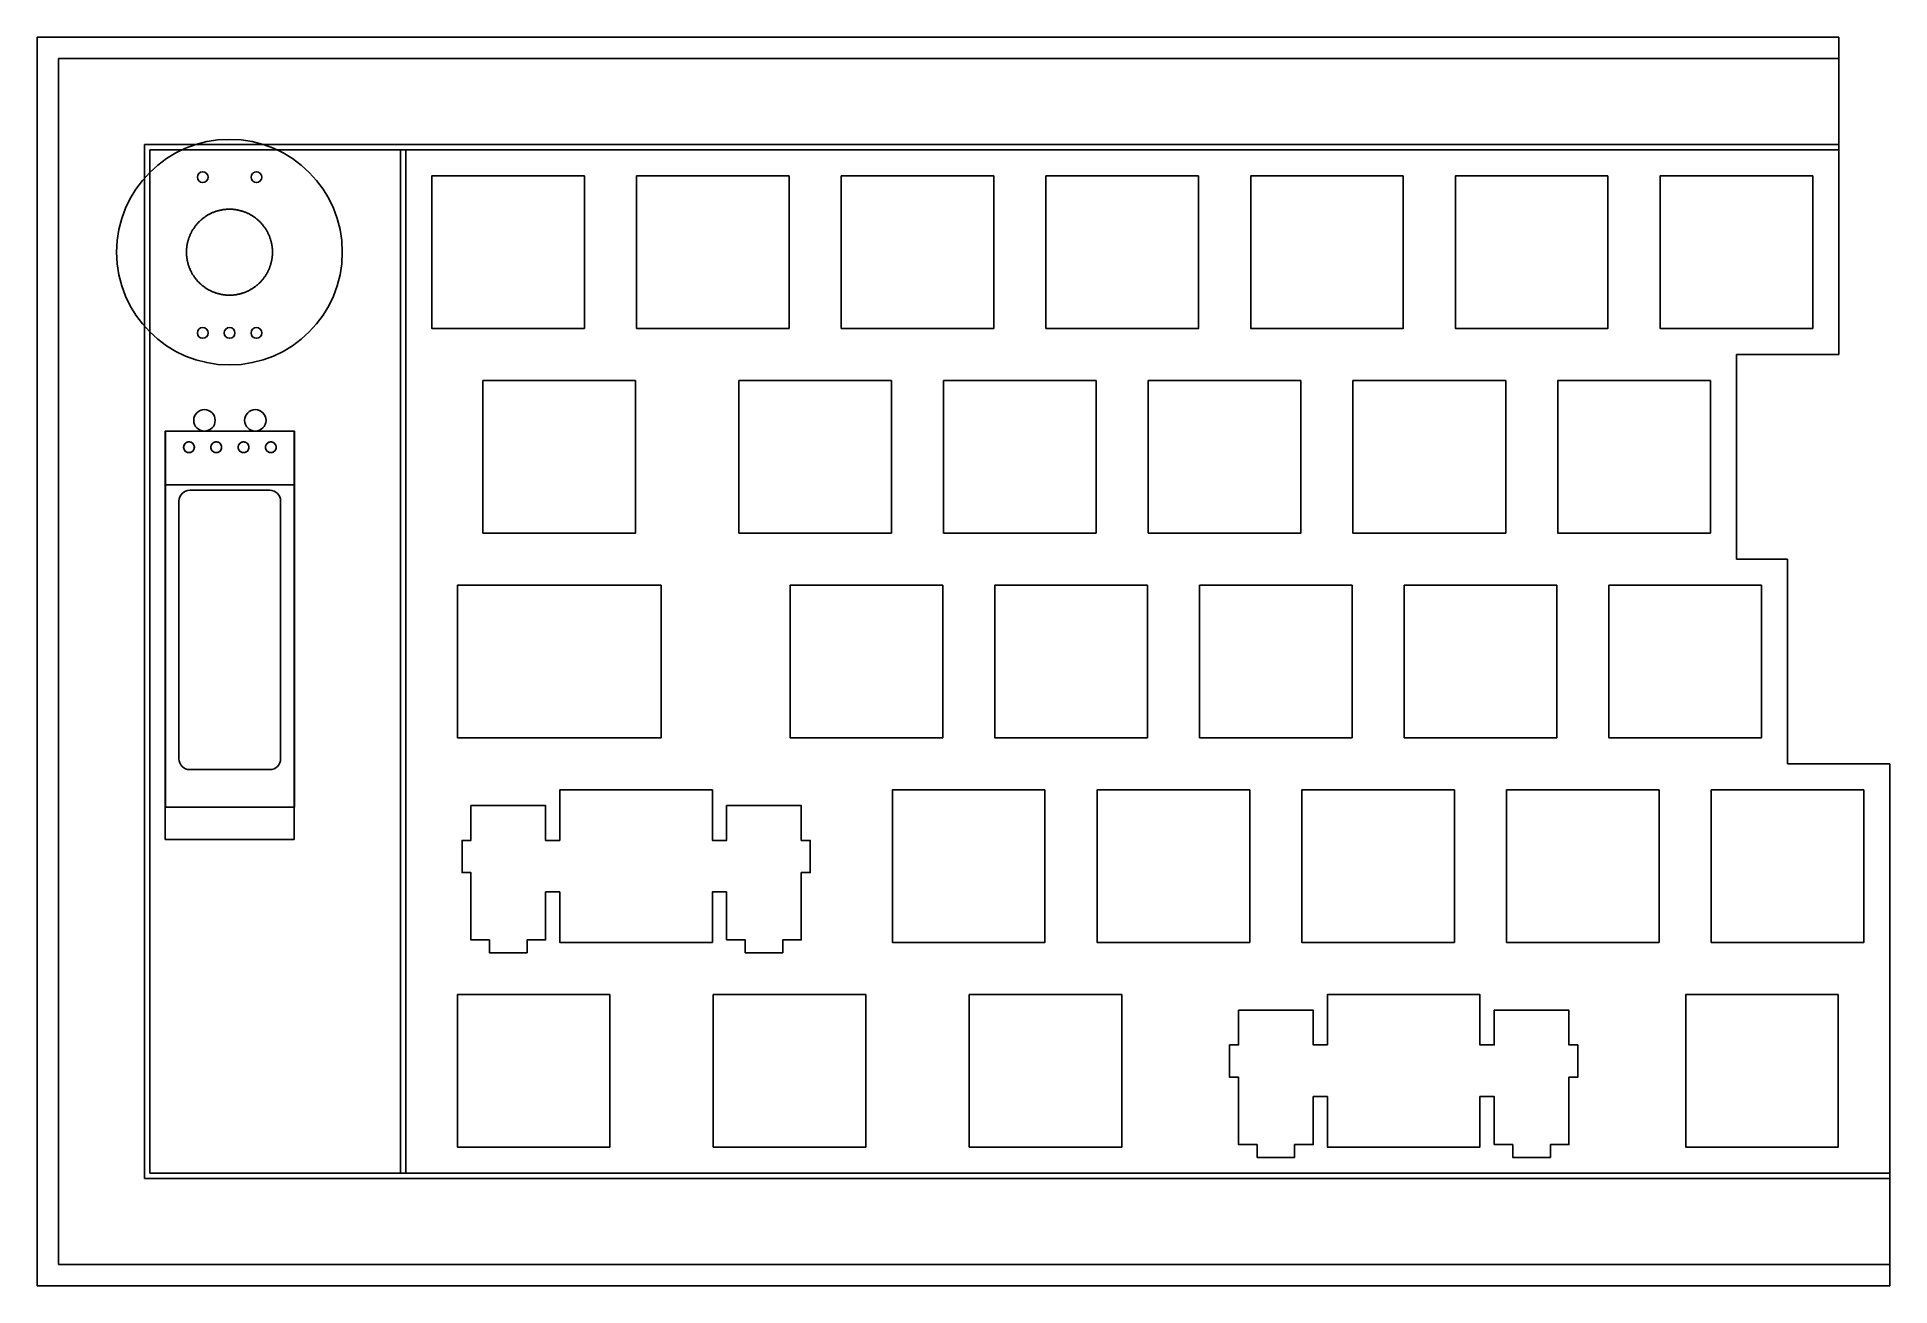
# Model space of a CAD drawing. Extents: x 8 to 181, y 8 to 124.
import ezdxf

# ---------------------------------------------------------------- set-up
doc = ezdxf.new("R2010")
doc.units = 0
doc.layers.get('0').update_dxf_attribs({"linetype": 'CONTINUOUS'})
doc.layers.add('OLED', color=7, linetype='CONTINUOUS')
doc.layers.add('TOP', color=7, linetype='CONTINUOUS')

# ---------------------------------------------------------------- blocks, each defined once
blk = doc.blocks.new('BLOCK_349')
at = {"layer": 'OLED', "color": 7}
blk.add_polyline3d([(262.84, 115.078, 0), (262.848, 115.078, 0), (262.856, 115.077, 0), (262.864, 115.077, 0), (262.872, 115.077, 0), (262.88, 115.076, 0), (262.888, 115.075, 0), (262.896, 115.075, 0), (262.904, 115.074, 0), (262.911, 115.073, 0), (262.919, 115.071, 0), (262.927, 115.07, 0), (262.935, 115.069, 0), (262.942, 115.067, 0), (262.95, 115.066, 0), (262.957, 115.064, 0), (262.965, 115.062, 0), (262.972, 115.06, 0), (262.98, 115.058, 0), (262.987, 115.056, 0), (262.995, 115.053, 0), (263.002, 115.051, 0), (263.009, 115.048, 0), (263.016, 115.046, 0), (263.023, 115.043, 0), (263.031, 115.04, 0), (263.038, 115.037, 0), (263.045, 115.034, 0), (263.051, 115.031, 0), (263.058, 115.028, 0), (263.065, 115.024, 0), (263.072, 115.021, 0), (263.079, 115.017, 0), (263.085, 115.013, 0), (263.092, 115.01, 0), (263.098, 115.006, 0), (263.105, 115.002, 0), (263.111, 114.998, 0), (263.117, 114.994, 0), (263.124, 114.989, 0), (263.13, 114.985, 0), (263.136, 114.981, 0), (263.142, 114.976, 0), (263.148, 114.972, 0), (263.154, 114.967, 0), (263.16, 114.962, 0), (263.165, 114.957, 0), (263.171, 114.952, 0), (263.177, 114.947, 0), (263.182, 114.942, 0), (263.187, 114.937, 0), (263.193, 114.932, 0), (263.198, 114.926, 0), (263.203, 114.921, 0), (263.208, 114.916, 0), (263.213, 114.91, 0), (263.218, 114.904, 0), (263.223, 114.899, 0), (263.228, 114.893, 0), (263.233, 114.887, 0), (263.237, 114.881, 0), (263.242, 114.875, 0), (263.246, 114.869, 0), (263.251, 114.863, 0), (263.255, 114.857, 0), (263.259, 114.85, 0), (263.263, 114.844, 0), (263.267, 114.837, 0), (263.271, 114.831, 0), (263.275, 114.824, 0), (263.278, 114.818, 0), (263.282, 114.811, 0), (263.286, 114.804, 0), (263.289, 114.798, 0), (263.292, 114.791, 0), (263.295, 114.784, 0), (263.299, 114.777, 0), (263.302, 114.77, 0), (263.304, 114.763, 0), (263.307, 114.756, 0), (263.31, 114.749, 0), (263.312, 114.741, 0), (263.315, 114.734, 0), (263.317, 114.727, 0), (263.319, 114.719, 0), (263.322, 114.712, 0), (263.324, 114.704, 0), (263.325, 114.697, 0), (263.327, 114.689, 0), (263.329, 114.682, 0), (263.331, 114.674, 0), (263.332, 114.666, 0), (263.333, 114.659, 0), (263.334, 114.651, 0), (263.336, 114.643, 0), (263.337, 114.635, 0), (263.337, 114.627, 0), (263.338, 114.619, 0), (263.339, 114.612, 0), (263.339, 114.604, 0), (263.339, 114.595, 0), (263.34, 114.587, 0), (263.34, 114.579, 0), (263.34, 114.571, 0), (263.34, 114.563, 0), (263.339, 114.555, 0), (263.339, 114.547, 0), (263.338, 114.539, 0), (263.338, 114.531, 0), (263.337, 114.523, 0), (263.336, 114.516, 0), (263.335, 114.508, 0), (263.334, 114.5, 0), (263.332, 114.492, 0), (263.331, 114.484, 0), (263.33, 114.477, 0), (263.328, 114.469, 0), (263.326, 114.462, 0), (263.324, 114.454, 0), (263.322, 114.447, 0), (263.32, 114.439, 0), (263.318, 114.432, 0), (263.316, 114.424, 0), (263.313, 114.417, 0), (263.311, 114.41, 0), (263.308, 114.403, 0), (263.306, 114.395, 0), (263.303, 114.388, 0), (263.3, 114.381, 0), (263.297, 114.374, 0), (263.294, 114.367, 0), (263.29, 114.361, 0), (263.287, 114.354, 0), (263.283, 114.347, 0), (263.28, 114.34, 0), (263.276, 114.334, 0), (263.273, 114.327, 0), (263.269, 114.321, 0), (263.265, 114.314, 0), (263.261, 114.308, 0), (263.257, 114.301, 0), (263.252, 114.295, 0), (263.248, 114.289, 0), (263.244, 114.283, 0), (263.239, 114.277, 0), (263.235, 114.271, 0), (263.23, 114.265, 0), (263.225, 114.259, 0), (263.22, 114.253, 0), (263.215, 114.248, 0), (263.21, 114.242, 0), (263.205, 114.237, 0), (263.2, 114.231, 0), (263.195, 114.226, 0), (263.19, 114.22, 0), (263.184, 114.215, 0), (263.179, 114.21, 0), (263.173, 114.205, 0), (263.168, 114.2, 0), (263.162, 114.195, 0), (263.156, 114.19, 0), (263.15, 114.186, 0), (263.144, 114.181, 0), (263.138, 114.177, 0), (263.132, 114.172, 0), (263.126, 114.168, 0), (263.12, 114.163, 0), (263.114, 114.159, 0), (263.107, 114.155, 0), (263.101, 114.151, 0), (263.094, 114.147, 0), (263.088, 114.143, 0), (263.081, 114.14, 0), (263.075, 114.136, 0), (263.068, 114.133, 0), (263.061, 114.129, 0), (263.054, 114.126, 0), (263.047, 114.123, 0), (263.04, 114.12, 0), (263.033, 114.117, 0), (263.026, 114.114, 0), (263.019, 114.111, 0), (263.012, 114.108, 0), (263.005, 114.106, 0), (262.998, 114.103, 0), (262.99, 114.101, 0), (262.983, 114.099, 0), (262.975, 114.096, 0), (262.968, 114.094, 0), (262.96, 114.092, 0), (262.953, 114.091, 0), (262.945, 114.089, 0), (262.938, 114.087, 0), (262.93, 114.086, 0), (262.922, 114.085, 0), (262.915, 114.083, 0), (262.907, 114.082, 0), (262.899, 114.081, 0), (262.891, 114.08, 0), (262.883, 114.08, 0), (262.875, 114.079, 0), (262.867, 114.078, 0), (262.859, 114.078, 0), (262.851, 114.078, 0), (262.843, 114.078, 0), (262.835, 114.078, 0), (262.827, 114.078, 0), (262.819, 114.078, 0), (262.811, 114.079, 0), (262.803, 114.079, 0), (262.795, 114.08, 0), (262.787, 114.08, 0), (262.779, 114.081, 0), (262.771, 114.082, 0), (262.763, 114.084, 0), (262.756, 114.085, 0), (262.748, 114.086, 0), (262.74, 114.088, 0), (262.733, 114.089, 0), (262.725, 114.091, 0), (262.718, 114.093, 0), (262.71, 114.095, 0), (262.703, 114.097, 0), (262.695, 114.099, 0), (262.688, 114.101, 0), (262.681, 114.104, 0), (262.673, 114.106, 0), (262.666, 114.109, 0), (262.659, 114.111, 0), (262.652, 114.114, 0), (262.645, 114.117, 0), (262.638, 114.12, 0), (262.631, 114.123, 0), (262.624, 114.127, 0), (262.617, 114.13, 0), (262.61, 114.133, 0), (262.604, 114.137, 0), (262.597, 114.141, 0), (262.59, 114.144, 0), (262.584, 114.148, 0), (262.578, 114.152, 0), (262.571, 114.156, 0), (262.565, 114.16, 0), (262.559, 114.164, 0), (262.552, 114.169, 0), (262.546, 114.173, 0), (262.54, 114.177, 0), (262.534, 114.182, 0), (262.528, 114.187, 0), (262.522, 114.191, 0), (262.517, 114.196, 0), (262.511, 114.201, 0), (262.505, 114.206, 0), (262.5, 114.211, 0), (262.494, 114.216, 0), (262.489, 114.222, 0), (262.484, 114.227, 0), (262.478, 114.232, 0), (262.473, 114.238, 0), (262.468, 114.243, 0), (262.463, 114.249, 0), (262.458, 114.255, 0), (262.453, 114.26, 0), (262.449, 114.266, 0), (262.444, 114.272, 0), (262.439, 114.278, 0), (262.435, 114.284, 0), (262.431, 114.29, 0), (262.426, 114.296, 0), (262.422, 114.303, 0), (262.418, 114.309, 0), (262.414, 114.315, 0), (262.41, 114.322, 0), (262.406, 114.328, 0), (262.403, 114.335, 0), (262.399, 114.342, 0), (262.395, 114.348, 0), (262.392, 114.355, 0), (262.389, 114.362, 0), (262.385, 114.369, 0), (262.382, 114.376, 0), (262.379, 114.383, 0), (262.376, 114.39, 0), (262.373, 114.397, 0), (262.371, 114.404, 0), (262.368, 114.411, 0), (262.366, 114.419, 0), (262.363, 114.426, 0), (262.361, 114.433, 0), (262.359, 114.441, 0), (262.357, 114.448, 0), (262.355, 114.456, 0), (262.353, 114.463, 0), (262.351, 114.471, 0), (262.35, 114.478, 0), (262.348, 114.486, 0), (262.347, 114.494, 0), (262.346, 114.501, 0), (262.344, 114.509, 0), (262.343, 114.517, 0), (262.343, 114.525, 0), (262.342, 114.533, 0), (262.341, 114.541, 0), (262.341, 114.549, 0), (262.34, 114.557, 0), (262.34, 114.565, 0), (262.34, 114.573, 0), (262.34, 114.581, 0), (262.34, 114.589, 0), (262.34, 114.597, 0), (262.341, 114.605, 0), (262.341, 114.613, 0), (262.342, 114.621, 0), (262.342, 114.629, 0), (262.343, 114.637, 0), (262.344, 114.645, 0), (262.345, 114.652, 0), (262.347, 114.66, 0), (262.348, 114.668, 0), (262.349, 114.676, 0), (262.351, 114.683, 0), (262.353, 114.691, 0), (262.354, 114.698, 0), (262.356, 114.706, 0), (262.358, 114.713, 0), (262.361, 114.721, 0), (262.363, 114.728, 0), (262.365, 114.735, 0), (262.368, 114.743, 0), (262.37, 114.75, 0), (262.373, 114.757, 0), (262.376, 114.764, 0), (262.379, 114.771, 0), (262.382, 114.778, 0), (262.385, 114.785, 0), (262.388, 114.792, 0), (262.391, 114.799, 0), (262.395, 114.806, 0), (262.398, 114.812, 0), (262.402, 114.819, 0), (262.406, 114.826, 0), (262.409, 114.832, 0), (262.413, 114.839, 0), (262.417, 114.845, 0), (262.421, 114.851, 0), (262.425, 114.858, 0), (262.43, 114.864, 0), (262.434, 114.87, 0), (262.439, 114.876, 0), (262.443, 114.882, 0), (262.448, 114.888, 0), (262.452, 114.894, 0), (262.457, 114.9, 0), (262.462, 114.905, 0), (262.467, 114.911, 0), (262.472, 114.917, 0), (262.477, 114.922, 0), (262.483, 114.928, 0), (262.488, 114.933, 0), (262.493, 114.938, 0), (262.499, 114.943, 0), (262.504, 114.948, 0), (262.51, 114.953, 0), (262.515, 114.958, 0), (262.521, 114.963, 0), (262.527, 114.968, 0), (262.533, 114.973, 0), (262.539, 114.977, 0), (262.545, 114.982, 0), (262.551, 114.986, 0), (262.557, 114.99, 0), (262.564, 114.995, 0), (262.57, 114.999, 0), (262.576, 115.003, 0), (262.583, 115.007, 0), (262.589, 115.01, 0), (262.596, 115.014, 0), (262.602, 115.018, 0), (262.609, 115.021, 0), (262.616, 115.025, 0), (262.623, 115.028, 0), (262.63, 115.032, 0), (262.636, 115.035, 0), (262.643, 115.038, 0), (262.65, 115.041, 0), (262.658, 115.043, 0), (262.665, 115.046, 0), (262.672, 115.049, 0), (262.679, 115.051, 0), (262.686, 115.054, 0), (262.694, 115.056, 0), (262.701, 115.058, 0), (262.709, 115.06, 0), (262.716, 115.062, 0), (262.724, 115.064, 0), (262.731, 115.066, 0), (262.739, 115.068, 0), (262.746, 115.069, 0), (262.754, 115.07, 0), (262.762, 115.072, 0), (262.77, 115.073, 0), (262.778, 115.074, 0), (262.785, 115.075, 0), (262.793, 115.076, 0), (262.801, 115.076, 0), (262.809, 115.077, 0), (262.817, 115.077, 0), (262.825, 115.078, 0), (262.833, 115.078, 0), (262.84, 115.078, 0), (262.84, 115.078, 0), (262.84, 115.078, 0), (262.84, 115.078, 0), (262.84, 115.078, 0), (262.84, 115.078, 0), (262.84, 115.078, 0), (262.84, 115.078, 0), (262.84, 115.078, 0), (262.84, 115.078, 0), (262.84, 115.078, 0), (262.84, 115.078, 0), (262.84, 115.078, 0), (262.84, 115.078, 0), (262.84, 115.078, 0), (262.84, 115.078, 0), (262.84, 115.078, 0), (262.84, 115.078, 0), (262.84, 115.078, 0), (262.84, 115.078, 0), (262.84, 115.078, 0), (262.84, 115.078, 0), (262.84, 115.078, 0), (262.84, 115.078, 0), (262.84, 115.078, 0), (262.84, 115.078, 0), (262.84, 115.078, 0), (262.84, 115.078, 0), (262.84, 115.078, 0), (262.84, 115.078, 0), (262.84, 115.078, 0), (262.84, 115.078, 0), (262.84, 115.078, 0), (262.84, 115.078, 0), (262.84, 115.078, 0), (262.84, 115.078, 0), (262.84, 115.078, 0), (262.84, 115.078, 0), (262.84, 115.078, 0), (262.84, 115.078, 0), (262.84, 115.078, 0), (262.84, 115.078, 0), (262.84, 115.078, 0), (262.84, 115.078, 0), (262.84, 115.078, 0), (262.84, 115.078, 0), (262.84, 115.078, 0), (262.84, 115.078, 0), (262.84, 115.078, 0), (262.84, 115.078, 0), (262.84, 115.078, 0), (262.84, 115.078, 0), (262.84, 115.078, 0), (262.84, 115.078, 0), (262.84, 115.078, 0), (262.84, 115.078, 0), (262.84, 115.078, 0), (262.84, 115.078, 0), (262.84, 115.078, 0), (262.84, 115.078, 0), (262.84, 115.078, 0), (262.84, 115.078, 0), (262.84, 115.078, 0), (262.84, 115.078, 0), (262.84, 115.078, 0), (262.84, 115.078, 0), (262.84, 115.078, 0), (262.84, 115.078, 0), (262.84, 115.078, 0), (262.84, 115.078, 0), (262.84, 115.078, 0), (262.84, 115.078, 0), (262.84, 115.078, 0), (262.84, 115.078, 0), (262.84, 115.078, 0), (262.84, 115.078, 0), (262.84, 115.078, 0), (262.84, 115.078, 0), (262.84, 115.078, 0), (262.84, 115.078, 0), (262.84, 115.078, 0), (262.84, 115.078, 0), (262.84, 115.078, 0), (262.84, 115.078, 0), (262.84, 115.078, 0), (262.84, 115.078, 0), (262.84, 115.078, 0), (262.84, 115.078, 0), (262.84, 115.078, 0), (262.84, 115.078, 0), (262.84, 115.078, 0), (262.84, 115.078, 0), (262.84, 115.078, 0), (262.84, 115.078, 0), (262.84, 115.078, 0), (262.84, 115.078, 0), (262.84, 115.078, 0), (262.84, 115.078, 0), (262.84, 115.078, 0), (262.84, 115.078, 0), (262.84, 115.078, 0), (262.84, 115.078, 0), (262.84, 115.078, 0)], dxfattribs=at)
blk = doc.blocks.new('BLOCK_350')
at = {"layer": 'OLED', "color": 7}
blk.add_polyline3d([(265.38, 115.078, 0), (265.388, 115.078, 0), (265.396, 115.077, 0), (265.404, 115.077, 0), (265.412, 115.077, 0), (265.42, 115.076, 0), (265.428, 115.075, 0), (265.436, 115.075, 0), (265.444, 115.074, 0), (265.451, 115.073, 0), (265.459, 115.071, 0), (265.467, 115.07, 0), (265.475, 115.069, 0), (265.482, 115.067, 0), (265.49, 115.066, 0), (265.497, 115.064, 0), (265.505, 115.062, 0), (265.512, 115.06, 0), (265.52, 115.058, 0), (265.527, 115.056, 0), (265.535, 115.053, 0), (265.542, 115.051, 0), (265.549, 115.048, 0), (265.556, 115.046, 0), (265.563, 115.043, 0), (265.571, 115.04, 0), (265.578, 115.037, 0), (265.585, 115.034, 0), (265.591, 115.031, 0), (265.598, 115.028, 0), (265.605, 115.024, 0), (265.612, 115.021, 0), (265.619, 115.017, 0), (265.625, 115.013, 0), (265.632, 115.01, 0), (265.638, 115.006, 0), (265.645, 115.002, 0), (265.651, 114.998, 0), (265.657, 114.994, 0), (265.664, 114.989, 0), (265.67, 114.985, 0), (265.676, 114.981, 0), (265.682, 114.976, 0), (265.688, 114.972, 0), (265.694, 114.967, 0), (265.7, 114.962, 0), (265.705, 114.957, 0), (265.711, 114.952, 0), (265.717, 114.947, 0), (265.722, 114.942, 0), (265.727, 114.937, 0), (265.733, 114.932, 0), (265.738, 114.926, 0), (265.743, 114.921, 0), (265.748, 114.916, 0), (265.753, 114.91, 0), (265.758, 114.904, 0), (265.763, 114.899, 0), (265.768, 114.893, 0), (265.773, 114.887, 0), (265.777, 114.881, 0), (265.782, 114.875, 0), (265.786, 114.869, 0), (265.791, 114.863, 0), (265.795, 114.857, 0), (265.799, 114.85, 0), (265.803, 114.844, 0), (265.807, 114.837, 0), (265.811, 114.831, 0), (265.815, 114.824, 0), (265.818, 114.818, 0), (265.822, 114.811, 0), (265.826, 114.804, 0), (265.829, 114.798, 0), (265.832, 114.791, 0), (265.835, 114.784, 0), (265.839, 114.777, 0), (265.842, 114.77, 0), (265.844, 114.763, 0), (265.847, 114.756, 0), (265.85, 114.749, 0), (265.852, 114.741, 0), (265.855, 114.734, 0), (265.857, 114.727, 0), (265.859, 114.719, 0), (265.862, 114.712, 0), (265.864, 114.704, 0), (265.865, 114.697, 0), (265.867, 114.689, 0), (265.869, 114.682, 0), (265.871, 114.674, 0), (265.872, 114.666, 0), (265.873, 114.659, 0), (265.874, 114.651, 0), (265.876, 114.643, 0), (265.877, 114.635, 0), (265.877, 114.627, 0), (265.878, 114.619, 0), (265.879, 114.612, 0), (265.879, 114.604, 0), (265.879, 114.595, 0), (265.88, 114.587, 0), (265.88, 114.579, 0), (265.88, 114.571, 0), (265.88, 114.563, 0), (265.879, 114.555, 0), (265.879, 114.547, 0), (265.878, 114.539, 0), (265.878, 114.531, 0), (265.877, 114.523, 0), (265.876, 114.516, 0), (265.875, 114.508, 0), (265.874, 114.5, 0), (265.872, 114.492, 0), (265.871, 114.484, 0), (265.87, 114.477, 0), (265.868, 114.469, 0), (265.866, 114.462, 0), (265.864, 114.454, 0), (265.862, 114.447, 0), (265.86, 114.439, 0), (265.858, 114.432, 0), (265.856, 114.424, 0), (265.853, 114.417, 0), (265.851, 114.41, 0), (265.848, 114.403, 0), (265.846, 114.395, 0), (265.843, 114.388, 0), (265.84, 114.381, 0), (265.837, 114.374, 0), (265.834, 114.367, 0), (265.83, 114.361, 0), (265.827, 114.354, 0), (265.823, 114.347, 0), (265.82, 114.34, 0), (265.816, 114.334, 0), (265.813, 114.327, 0), (265.809, 114.321, 0), (265.805, 114.314, 0), (265.801, 114.308, 0), (265.797, 114.301, 0), (265.792, 114.295, 0), (265.788, 114.289, 0), (265.784, 114.283, 0), (265.779, 114.277, 0), (265.775, 114.271, 0), (265.77, 114.265, 0), (265.765, 114.259, 0), (265.76, 114.253, 0), (265.755, 114.248, 0), (265.75, 114.242, 0), (265.745, 114.237, 0), (265.74, 114.231, 0), (265.735, 114.226, 0), (265.73, 114.22, 0), (265.724, 114.215, 0), (265.719, 114.21, 0), (265.713, 114.205, 0), (265.708, 114.2, 0), (265.702, 114.195, 0), (265.696, 114.19, 0), (265.69, 114.186, 0), (265.684, 114.181, 0), (265.678, 114.177, 0), (265.672, 114.172, 0), (265.666, 114.168, 0), (265.66, 114.163, 0), (265.654, 114.159, 0), (265.647, 114.155, 0), (265.641, 114.151, 0), (265.634, 114.147, 0), (265.628, 114.143, 0), (265.621, 114.14, 0), (265.615, 114.136, 0), (265.608, 114.133, 0), (265.601, 114.129, 0), (265.594, 114.126, 0), (265.587, 114.123, 0), (265.58, 114.12, 0), (265.573, 114.117, 0), (265.566, 114.114, 0), (265.559, 114.111, 0), (265.552, 114.108, 0), (265.545, 114.106, 0), (265.538, 114.103, 0), (265.53, 114.101, 0), (265.523, 114.099, 0), (265.515, 114.096, 0), (265.508, 114.094, 0), (265.5, 114.092, 0), (265.493, 114.091, 0), (265.485, 114.089, 0), (265.478, 114.087, 0), (265.47, 114.086, 0), (265.462, 114.085, 0), (265.455, 114.083, 0), (265.447, 114.082, 0), (265.439, 114.081, 0), (265.431, 114.08, 0), (265.423, 114.08, 0), (265.415, 114.079, 0), (265.407, 114.078, 0), (265.399, 114.078, 0), (265.391, 114.078, 0), (265.383, 114.078, 0), (265.375, 114.078, 0), (265.367, 114.078, 0), (265.359, 114.078, 0), (265.351, 114.079, 0), (265.343, 114.079, 0), (265.335, 114.08, 0), (265.327, 114.08, 0), (265.319, 114.081, 0), (265.311, 114.082, 0), (265.303, 114.084, 0), (265.296, 114.085, 0), (265.288, 114.086, 0), (265.28, 114.088, 0), (265.273, 114.089, 0), (265.265, 114.091, 0), (265.258, 114.093, 0), (265.25, 114.095, 0), (265.243, 114.097, 0), (265.235, 114.099, 0), (265.228, 114.101, 0), (265.221, 114.104, 0), (265.213, 114.106, 0), (265.206, 114.109, 0), (265.199, 114.111, 0), (265.192, 114.114, 0), (265.185, 114.117, 0), (265.178, 114.12, 0), (265.171, 114.123, 0), (265.164, 114.127, 0), (265.157, 114.13, 0), (265.15, 114.133, 0), (265.144, 114.137, 0), (265.137, 114.141, 0), (265.13, 114.144, 0), (265.124, 114.148, 0), (265.118, 114.152, 0), (265.111, 114.156, 0), (265.105, 114.16, 0), (265.099, 114.164, 0), (265.092, 114.169, 0), (265.086, 114.173, 0), (265.08, 114.177, 0), (265.074, 114.182, 0), (265.068, 114.187, 0), (265.062, 114.191, 0), (265.057, 114.196, 0), (265.051, 114.201, 0), (265.045, 114.206, 0), (265.04, 114.211, 0), (265.034, 114.216, 0), (265.029, 114.222, 0), (265.024, 114.227, 0), (265.018, 114.232, 0), (265.013, 114.238, 0), (265.008, 114.243, 0), (265.003, 114.249, 0), (264.998, 114.255, 0), (264.993, 114.26, 0), (264.989, 114.266, 0), (264.984, 114.272, 0), (264.979, 114.278, 0), (264.975, 114.284, 0), (264.971, 114.29, 0), (264.966, 114.296, 0), (264.962, 114.303, 0), (264.958, 114.309, 0), (264.954, 114.315, 0), (264.95, 114.322, 0), (264.946, 114.328, 0), (264.943, 114.335, 0), (264.939, 114.342, 0), (264.935, 114.348, 0), (264.932, 114.355, 0), (264.929, 114.362, 0), (264.925, 114.369, 0), (264.922, 114.376, 0), (264.919, 114.383, 0), (264.916, 114.39, 0), (264.913, 114.397, 0), (264.911, 114.404, 0), (264.908, 114.411, 0), (264.906, 114.419, 0), (264.903, 114.426, 0), (264.901, 114.433, 0), (264.899, 114.441, 0), (264.897, 114.448, 0), (264.895, 114.456, 0), (264.893, 114.463, 0), (264.891, 114.471, 0), (264.89, 114.478, 0), (264.888, 114.486, 0), (264.887, 114.494, 0), (264.886, 114.501, 0), (264.884, 114.509, 0), (264.883, 114.517, 0), (264.883, 114.525, 0), (264.882, 114.533, 0), (264.881, 114.541, 0), (264.881, 114.549, 0), (264.88, 114.557, 0), (264.88, 114.565, 0), (264.88, 114.573, 0), (264.88, 114.581, 0), (264.88, 114.589, 0), (264.88, 114.597, 0), (264.881, 114.605, 0), (264.881, 114.613, 0), (264.882, 114.621, 0), (264.882, 114.629, 0), (264.883, 114.637, 0), (264.884, 114.645, 0), (264.885, 114.652, 0), (264.887, 114.66, 0), (264.888, 114.668, 0), (264.889, 114.676, 0), (264.891, 114.683, 0), (264.893, 114.691, 0), (264.894, 114.698, 0), (264.896, 114.706, 0), (264.898, 114.713, 0), (264.901, 114.721, 0), (264.903, 114.728, 0), (264.905, 114.735, 0), (264.908, 114.743, 0), (264.91, 114.75, 0), (264.913, 114.757, 0), (264.916, 114.764, 0), (264.919, 114.771, 0), (264.922, 114.778, 0), (264.925, 114.785, 0), (264.928, 114.792, 0), (264.931, 114.799, 0), (264.935, 114.806, 0), (264.938, 114.812, 0), (264.942, 114.819, 0), (264.946, 114.826, 0), (264.949, 114.832, 0), (264.953, 114.839, 0), (264.957, 114.845, 0), (264.961, 114.851, 0), (264.965, 114.858, 0), (264.97, 114.864, 0), (264.974, 114.87, 0), (264.979, 114.876, 0), (264.983, 114.882, 0), (264.988, 114.888, 0), (264.992, 114.894, 0), (264.997, 114.9, 0), (265.002, 114.905, 0), (265.007, 114.911, 0), (265.012, 114.917, 0), (265.017, 114.922, 0), (265.023, 114.928, 0), (265.028, 114.933, 0), (265.033, 114.938, 0), (265.039, 114.943, 0), (265.044, 114.948, 0), (265.05, 114.953, 0), (265.055, 114.958, 0), (265.061, 114.963, 0), (265.067, 114.968, 0), (265.073, 114.973, 0), (265.079, 114.977, 0), (265.085, 114.982, 0), (265.091, 114.986, 0), (265.097, 114.99, 0), (265.104, 114.995, 0), (265.11, 114.999, 0), (265.116, 115.003, 0), (265.123, 115.007, 0), (265.129, 115.01, 0), (265.136, 115.014, 0), (265.142, 115.018, 0), (265.149, 115.021, 0), (265.156, 115.025, 0), (265.163, 115.028, 0), (265.17, 115.032, 0), (265.176, 115.035, 0), (265.183, 115.038, 0), (265.19, 115.041, 0), (265.198, 115.043, 0), (265.205, 115.046, 0), (265.212, 115.049, 0), (265.219, 115.051, 0), (265.226, 115.054, 0), (265.234, 115.056, 0), (265.241, 115.058, 0), (265.249, 115.06, 0), (265.256, 115.062, 0), (265.264, 115.064, 0), (265.271, 115.066, 0), (265.279, 115.068, 0), (265.286, 115.069, 0), (265.294, 115.07, 0), (265.302, 115.072, 0), (265.31, 115.073, 0), (265.318, 115.074, 0), (265.325, 115.075, 0), (265.333, 115.076, 0), (265.341, 115.076, 0), (265.349, 115.077, 0), (265.357, 115.077, 0), (265.365, 115.078, 0), (265.373, 115.078, 0), (265.38, 115.078, 0), (265.38, 115.078, 0), (265.38, 115.078, 0), (265.38, 115.078, 0), (265.38, 115.078, 0), (265.38, 115.078, 0), (265.38, 115.078, 0), (265.38, 115.078, 0), (265.38, 115.078, 0), (265.38, 115.078, 0), (265.38, 115.078, 0), (265.38, 115.078, 0), (265.38, 115.078, 0), (265.38, 115.078, 0), (265.38, 115.078, 0), (265.38, 115.078, 0), (265.38, 115.078, 0), (265.38, 115.078, 0), (265.38, 115.078, 0), (265.38, 115.078, 0), (265.38, 115.078, 0), (265.38, 115.078, 0), (265.38, 115.078, 0), (265.38, 115.078, 0), (265.38, 115.078, 0), (265.38, 115.078, 0), (265.38, 115.078, 0), (265.38, 115.078, 0), (265.38, 115.078, 0), (265.38, 115.078, 0), (265.38, 115.078, 0), (265.38, 115.078, 0), (265.38, 115.078, 0), (265.38, 115.078, 0), (265.38, 115.078, 0), (265.38, 115.078, 0), (265.38, 115.078, 0), (265.38, 115.078, 0), (265.38, 115.078, 0), (265.38, 115.078, 0), (265.38, 115.078, 0), (265.38, 115.078, 0), (265.38, 115.078, 0), (265.38, 115.078, 0), (265.38, 115.078, 0), (265.38, 115.078, 0), (265.38, 115.078, 0), (265.38, 115.078, 0), (265.38, 115.078, 0), (265.38, 115.078, 0), (265.38, 115.078, 0), (265.38, 115.078, 0), (265.38, 115.078, 0), (265.38, 115.078, 0), (265.38, 115.078, 0), (265.38, 115.078, 0), (265.38, 115.078, 0), (265.38, 115.078, 0), (265.38, 115.078, 0), (265.38, 115.078, 0), (265.38, 115.078, 0), (265.38, 115.078, 0), (265.38, 115.078, 0), (265.38, 115.078, 0), (265.38, 115.078, 0), (265.38, 115.078, 0), (265.38, 115.078, 0), (265.38, 115.078, 0), (265.38, 115.078, 0), (265.38, 115.078, 0), (265.38, 115.078, 0), (265.38, 115.078, 0), (265.38, 115.078, 0), (265.38, 115.078, 0), (265.38, 115.078, 0), (265.38, 115.078, 0), (265.38, 115.078, 0), (265.38, 115.078, 0), (265.38, 115.078, 0), (265.38, 115.078, 0), (265.38, 115.078, 0), (265.38, 115.078, 0), (265.38, 115.078, 0), (265.38, 115.078, 0), (265.38, 115.078, 0), (265.38, 115.078, 0), (265.38, 115.078, 0), (265.38, 115.078, 0), (265.38, 115.078, 0), (265.38, 115.078, 0), (265.38, 115.078, 0), (265.38, 115.078, 0), (265.38, 115.078, 0), (265.38, 115.078, 0), (265.38, 115.078, 0), (265.38, 115.078, 0), (265.38, 115.078, 0), (265.38, 115.078, 0), (265.38, 115.078, 0), (265.38, 115.078, 0), (265.38, 115.078, 0), (265.38, 115.078, 0), (265.38, 115.078, 0)], dxfattribs=at)
blk = doc.blocks.new('BLOCK_351')
at = {"layer": 'OLED', "color": 7}
blk.add_polyline3d([(270.46, 115.078, 0), (270.468, 115.078, 0), (270.476, 115.077, 0), (270.484, 115.077, 0), (270.492, 115.077, 0), (270.5, 115.076, 0), (270.508, 115.075, 0), (270.516, 115.075, 0), (270.524, 115.074, 0), (270.531, 115.073, 0), (270.539, 115.071, 0), (270.547, 115.07, 0), (270.555, 115.069, 0), (270.562, 115.067, 0), (270.57, 115.066, 0), (270.577, 115.064, 0), (270.585, 115.062, 0), (270.592, 115.06, 0), (270.6, 115.058, 0), (270.607, 115.056, 0), (270.615, 115.053, 0), (270.622, 115.051, 0), (270.629, 115.048, 0), (270.636, 115.046, 0), (270.643, 115.043, 0), (270.651, 115.04, 0), (270.658, 115.037, 0), (270.665, 115.034, 0), (270.671, 115.031, 0), (270.678, 115.028, 0), (270.685, 115.024, 0), (270.692, 115.021, 0), (270.699, 115.017, 0), (270.705, 115.013, 0), (270.712, 115.01, 0), (270.718, 115.006, 0), (270.725, 115.002, 0), (270.731, 114.998, 0), (270.737, 114.994, 0), (270.744, 114.989, 0), (270.75, 114.985, 0), (270.756, 114.981, 0), (270.762, 114.976, 0), (270.768, 114.972, 0), (270.774, 114.967, 0), (270.78, 114.962, 0), (270.785, 114.957, 0), (270.791, 114.952, 0), (270.797, 114.947, 0), (270.802, 114.942, 0), (270.807, 114.937, 0), (270.813, 114.932, 0), (270.818, 114.926, 0), (270.823, 114.921, 0), (270.828, 114.916, 0), (270.833, 114.91, 0), (270.838, 114.904, 0), (270.843, 114.899, 0), (270.848, 114.893, 0), (270.853, 114.887, 0), (270.857, 114.881, 0), (270.862, 114.875, 0), (270.866, 114.869, 0), (270.871, 114.863, 0), (270.875, 114.857, 0), (270.879, 114.85, 0), (270.883, 114.844, 0), (270.887, 114.837, 0), (270.891, 114.831, 0), (270.895, 114.824, 0), (270.898, 114.818, 0), (270.902, 114.811, 0), (270.906, 114.804, 0), (270.909, 114.798, 0), (270.912, 114.791, 0), (270.915, 114.784, 0), (270.919, 114.777, 0), (270.922, 114.77, 0), (270.924, 114.763, 0), (270.927, 114.756, 0), (270.93, 114.749, 0), (270.932, 114.741, 0), (270.935, 114.734, 0), (270.937, 114.727, 0), (270.939, 114.719, 0), (270.942, 114.712, 0), (270.944, 114.704, 0), (270.945, 114.697, 0), (270.947, 114.689, 0), (270.949, 114.682, 0), (270.951, 114.674, 0), (270.952, 114.666, 0), (270.953, 114.659, 0), (270.954, 114.651, 0), (270.956, 114.643, 0), (270.957, 114.635, 0), (270.957, 114.627, 0), (270.958, 114.619, 0), (270.959, 114.612, 0), (270.959, 114.604, 0), (270.959, 114.595, 0), (270.96, 114.587, 0), (270.96, 114.579, 0), (270.96, 114.571, 0), (270.96, 114.563, 0), (270.959, 114.555, 0), (270.959, 114.547, 0), (270.958, 114.539, 0), (270.958, 114.531, 0), (270.957, 114.523, 0), (270.956, 114.516, 0), (270.955, 114.508, 0), (270.954, 114.5, 0), (270.952, 114.492, 0), (270.951, 114.484, 0), (270.95, 114.477, 0), (270.948, 114.469, 0), (270.946, 114.462, 0), (270.944, 114.454, 0), (270.942, 114.447, 0), (270.94, 114.439, 0), (270.938, 114.432, 0), (270.936, 114.424, 0), (270.933, 114.417, 0), (270.931, 114.41, 0), (270.928, 114.403, 0), (270.926, 114.395, 0), (270.923, 114.388, 0), (270.92, 114.381, 0), (270.917, 114.374, 0), (270.914, 114.367, 0), (270.91, 114.361, 0), (270.907, 114.354, 0), (270.903, 114.347, 0), (270.9, 114.34, 0), (270.896, 114.334, 0), (270.893, 114.327, 0), (270.889, 114.321, 0), (270.885, 114.314, 0), (270.881, 114.308, 0), (270.877, 114.301, 0), (270.872, 114.295, 0), (270.868, 114.289, 0), (270.864, 114.283, 0), (270.859, 114.277, 0), (270.855, 114.271, 0), (270.85, 114.265, 0), (270.845, 114.259, 0), (270.84, 114.253, 0), (270.835, 114.248, 0), (270.83, 114.242, 0), (270.825, 114.237, 0), (270.82, 114.231, 0), (270.815, 114.226, 0), (270.81, 114.22, 0), (270.804, 114.215, 0), (270.799, 114.21, 0), (270.793, 114.205, 0), (270.788, 114.2, 0), (270.782, 114.195, 0), (270.776, 114.19, 0), (270.77, 114.186, 0), (270.764, 114.181, 0), (270.758, 114.177, 0), (270.752, 114.172, 0), (270.746, 114.168, 0), (270.74, 114.163, 0), (270.734, 114.159, 0), (270.727, 114.155, 0), (270.721, 114.151, 0), (270.714, 114.147, 0), (270.708, 114.143, 0), (270.701, 114.14, 0), (270.695, 114.136, 0), (270.688, 114.133, 0), (270.681, 114.129, 0), (270.674, 114.126, 0), (270.667, 114.123, 0), (270.66, 114.12, 0), (270.653, 114.117, 0), (270.646, 114.114, 0), (270.639, 114.111, 0), (270.632, 114.108, 0), (270.625, 114.106, 0), (270.618, 114.103, 0), (270.61, 114.101, 0), (270.603, 114.099, 0), (270.595, 114.096, 0), (270.588, 114.094, 0), (270.58, 114.092, 0), (270.573, 114.091, 0), (270.565, 114.089, 0), (270.558, 114.087, 0), (270.55, 114.086, 0), (270.542, 114.085, 0), (270.535, 114.083, 0), (270.527, 114.082, 0), (270.519, 114.081, 0), (270.511, 114.08, 0), (270.503, 114.08, 0), (270.495, 114.079, 0), (270.487, 114.078, 0), (270.479, 114.078, 0), (270.471, 114.078, 0), (270.463, 114.078, 0), (270.455, 114.078, 0), (270.447, 114.078, 0), (270.439, 114.078, 0), (270.431, 114.079, 0), (270.423, 114.079, 0), (270.415, 114.08, 0), (270.407, 114.08, 0), (270.399, 114.081, 0), (270.391, 114.082, 0), (270.383, 114.084, 0), (270.376, 114.085, 0), (270.368, 114.086, 0), (270.36, 114.088, 0), (270.353, 114.089, 0), (270.345, 114.091, 0), (270.338, 114.093, 0), (270.33, 114.095, 0), (270.323, 114.097, 0), (270.315, 114.099, 0), (270.308, 114.101, 0), (270.301, 114.104, 0), (270.293, 114.106, 0), (270.286, 114.109, 0), (270.279, 114.111, 0), (270.272, 114.114, 0), (270.265, 114.117, 0), (270.258, 114.12, 0), (270.251, 114.123, 0), (270.244, 114.127, 0), (270.237, 114.13, 0), (270.23, 114.133, 0), (270.224, 114.137, 0), (270.217, 114.141, 0), (270.21, 114.144, 0), (270.204, 114.148, 0), (270.198, 114.152, 0), (270.191, 114.156, 0), (270.185, 114.16, 0), (270.179, 114.164, 0), (270.172, 114.169, 0), (270.166, 114.173, 0), (270.16, 114.177, 0), (270.154, 114.182, 0), (270.148, 114.187, 0), (270.142, 114.191, 0), (270.137, 114.196, 0), (270.131, 114.201, 0), (270.125, 114.206, 0), (270.12, 114.211, 0), (270.114, 114.216, 0), (270.109, 114.222, 0), (270.104, 114.227, 0), (270.098, 114.232, 0), (270.093, 114.238, 0), (270.088, 114.243, 0), (270.083, 114.249, 0), (270.078, 114.255, 0), (270.073, 114.26, 0), (270.069, 114.266, 0), (270.064, 114.272, 0), (270.059, 114.278, 0), (270.055, 114.284, 0), (270.051, 114.29, 0), (270.046, 114.296, 0), (270.042, 114.303, 0), (270.038, 114.309, 0), (270.034, 114.315, 0), (270.03, 114.322, 0), (270.026, 114.328, 0), (270.023, 114.335, 0), (270.019, 114.342, 0), (270.015, 114.348, 0), (270.012, 114.355, 0), (270.009, 114.362, 0), (270.005, 114.369, 0), (270.002, 114.376, 0), (269.999, 114.383, 0), (269.996, 114.39, 0), (269.993, 114.397, 0), (269.991, 114.404, 0), (269.988, 114.411, 0), (269.986, 114.419, 0), (269.983, 114.426, 0), (269.981, 114.433, 0), (269.979, 114.441, 0), (269.977, 114.448, 0), (269.975, 114.456, 0), (269.973, 114.463, 0), (269.971, 114.471, 0), (269.97, 114.478, 0), (269.968, 114.486, 0), (269.967, 114.494, 0), (269.966, 114.501, 0), (269.964, 114.509, 0), (269.963, 114.517, 0), (269.963, 114.525, 0), (269.962, 114.533, 0), (269.961, 114.541, 0), (269.961, 114.549, 0), (269.96, 114.557, 0), (269.96, 114.565, 0), (269.96, 114.573, 0), (269.96, 114.581, 0), (269.96, 114.589, 0), (269.96, 114.597, 0), (269.961, 114.605, 0), (269.961, 114.613, 0), (269.962, 114.621, 0), (269.962, 114.629, 0), (269.963, 114.637, 0), (269.964, 114.645, 0), (269.965, 114.652, 0), (269.967, 114.66, 0), (269.968, 114.668, 0), (269.969, 114.676, 0), (269.971, 114.683, 0), (269.973, 114.691, 0), (269.974, 114.698, 0), (269.976, 114.706, 0), (269.978, 114.713, 0), (269.981, 114.721, 0), (269.983, 114.728, 0), (269.985, 114.735, 0), (269.988, 114.743, 0), (269.99, 114.75, 0), (269.993, 114.757, 0), (269.996, 114.764, 0), (269.999, 114.771, 0), (270.002, 114.778, 0), (270.005, 114.785, 0), (270.008, 114.792, 0), (270.011, 114.799, 0), (270.015, 114.806, 0), (270.018, 114.812, 0), (270.022, 114.819, 0), (270.026, 114.826, 0), (270.029, 114.832, 0), (270.033, 114.839, 0), (270.037, 114.845, 0), (270.041, 114.851, 0), (270.045, 114.858, 0), (270.05, 114.864, 0), (270.054, 114.87, 0), (270.059, 114.876, 0), (270.063, 114.882, 0), (270.068, 114.888, 0), (270.072, 114.894, 0), (270.077, 114.9, 0), (270.082, 114.905, 0), (270.087, 114.911, 0), (270.092, 114.917, 0), (270.097, 114.922, 0), (270.103, 114.928, 0), (270.108, 114.933, 0), (270.113, 114.938, 0), (270.119, 114.943, 0), (270.124, 114.948, 0), (270.13, 114.953, 0), (270.135, 114.958, 0), (270.141, 114.963, 0), (270.147, 114.968, 0), (270.153, 114.973, 0), (270.159, 114.977, 0), (270.165, 114.982, 0), (270.171, 114.986, 0), (270.177, 114.99, 0), (270.184, 114.995, 0), (270.19, 114.999, 0), (270.196, 115.003, 0), (270.203, 115.007, 0), (270.209, 115.01, 0), (270.216, 115.014, 0), (270.222, 115.018, 0), (270.229, 115.021, 0), (270.236, 115.025, 0), (270.243, 115.028, 0), (270.25, 115.032, 0), (270.256, 115.035, 0), (270.263, 115.038, 0), (270.27, 115.041, 0), (270.278, 115.043, 0), (270.285, 115.046, 0), (270.292, 115.049, 0), (270.299, 115.051, 0), (270.306, 115.054, 0), (270.314, 115.056, 0), (270.321, 115.058, 0), (270.329, 115.06, 0), (270.336, 115.062, 0), (270.344, 115.064, 0), (270.351, 115.066, 0), (270.359, 115.068, 0), (270.366, 115.069, 0), (270.374, 115.07, 0), (270.382, 115.072, 0), (270.39, 115.073, 0), (270.398, 115.074, 0), (270.405, 115.075, 0), (270.413, 115.076, 0), (270.421, 115.076, 0), (270.429, 115.077, 0), (270.437, 115.077, 0), (270.445, 115.078, 0), (270.453, 115.078, 0), (270.46, 115.078, 0), (270.46, 115.078, 0), (270.46, 115.078, 0), (270.46, 115.078, 0), (270.46, 115.078, 0), (270.46, 115.078, 0), (270.46, 115.078, 0), (270.46, 115.078, 0), (270.46, 115.078, 0), (270.46, 115.078, 0), (270.46, 115.078, 0), (270.46, 115.078, 0), (270.46, 115.078, 0), (270.46, 115.078, 0), (270.46, 115.078, 0), (270.46, 115.078, 0), (270.46, 115.078, 0), (270.46, 115.078, 0), (270.46, 115.078, 0), (270.46, 115.078, 0), (270.46, 115.078, 0), (270.46, 115.078, 0), (270.46, 115.078, 0), (270.46, 115.078, 0), (270.46, 115.078, 0), (270.46, 115.078, 0), (270.46, 115.078, 0), (270.46, 115.078, 0), (270.46, 115.078, 0), (270.46, 115.078, 0), (270.46, 115.078, 0), (270.46, 115.078, 0), (270.46, 115.078, 0), (270.46, 115.078, 0), (270.46, 115.078, 0), (270.46, 115.078, 0), (270.46, 115.078, 0), (270.46, 115.078, 0), (270.46, 115.078, 0), (270.46, 115.078, 0), (270.46, 115.078, 0), (270.46, 115.078, 0), (270.46, 115.078, 0), (270.46, 115.078, 0), (270.46, 115.078, 0), (270.46, 115.078, 0), (270.46, 115.078, 0), (270.46, 115.078, 0), (270.46, 115.078, 0), (270.46, 115.078, 0), (270.46, 115.078, 0), (270.46, 115.078, 0), (270.46, 115.078, 0), (270.46, 115.078, 0), (270.46, 115.078, 0), (270.46, 115.078, 0), (270.46, 115.078, 0), (270.46, 115.078, 0), (270.46, 115.078, 0), (270.46, 115.078, 0), (270.46, 115.078, 0), (270.46, 115.078, 0), (270.46, 115.078, 0), (270.46, 115.078, 0), (270.46, 115.078, 0), (270.46, 115.078, 0), (270.46, 115.078, 0), (270.46, 115.078, 0), (270.46, 115.078, 0), (270.46, 115.078, 0), (270.46, 115.078, 0), (270.46, 115.078, 0), (270.46, 115.078, 0), (270.46, 115.078, 0), (270.46, 115.078, 0), (270.46, 115.078, 0), (270.46, 115.078, 0), (270.46, 115.078, 0), (270.46, 115.078, 0), (270.46, 115.078, 0), (270.46, 115.078, 0), (270.46, 115.078, 0), (270.46, 115.078, 0), (270.46, 115.078, 0), (270.46, 115.078, 0), (270.46, 115.078, 0), (270.46, 115.078, 0), (270.46, 115.078, 0), (270.46, 115.078, 0), (270.46, 115.078, 0), (270.46, 115.078, 0), (270.46, 115.078, 0), (270.46, 115.078, 0), (270.46, 115.078, 0), (270.46, 115.078, 0), (270.46, 115.078, 0), (270.46, 115.078, 0), (270.46, 115.078, 0), (270.46, 115.078, 0), (270.46, 115.078, 0), (270.46, 115.078, 0), (270.46, 115.078, 0), (270.46, 115.078, 0)], dxfattribs=at)
blk = doc.blocks.new('BLOCK_352')
at = {"layer": 'OLED', "color": 7}
blk.add_polyline3d([(267.92, 115.078, 0), (267.928, 115.078, 0), (267.936, 115.077, 0), (267.944, 115.077, 0), (267.952, 115.077, 0), (267.96, 115.076, 0), (267.968, 115.075, 0), (267.976, 115.075, 0), (267.984, 115.074, 0), (267.991, 115.073, 0), (267.999, 115.071, 0), (268.007, 115.07, 0), (268.015, 115.069, 0), (268.022, 115.067, 0), (268.03, 115.066, 0), (268.037, 115.064, 0), (268.045, 115.062, 0), (268.052, 115.06, 0), (268.06, 115.058, 0), (268.067, 115.056, 0), (268.075, 115.053, 0), (268.082, 115.051, 0), (268.089, 115.048, 0), (268.096, 115.046, 0), (268.103, 115.043, 0), (268.111, 115.04, 0), (268.118, 115.037, 0), (268.125, 115.034, 0), (268.131, 115.031, 0), (268.138, 115.028, 0), (268.145, 115.024, 0), (268.152, 115.021, 0), (268.159, 115.017, 0), (268.165, 115.013, 0), (268.172, 115.01, 0), (268.178, 115.006, 0), (268.185, 115.002, 0), (268.191, 114.998, 0), (268.197, 114.994, 0), (268.204, 114.989, 0), (268.21, 114.985, 0), (268.216, 114.981, 0), (268.222, 114.976, 0), (268.228, 114.972, 0), (268.234, 114.967, 0), (268.24, 114.962, 0), (268.245, 114.957, 0), (268.251, 114.952, 0), (268.257, 114.947, 0), (268.262, 114.942, 0), (268.267, 114.937, 0), (268.273, 114.932, 0), (268.278, 114.926, 0), (268.283, 114.921, 0), (268.288, 114.916, 0), (268.293, 114.91, 0), (268.298, 114.904, 0), (268.303, 114.899, 0), (268.308, 114.893, 0), (268.313, 114.887, 0), (268.317, 114.881, 0), (268.322, 114.875, 0), (268.326, 114.869, 0), (268.331, 114.863, 0), (268.335, 114.857, 0), (268.339, 114.85, 0), (268.343, 114.844, 0), (268.347, 114.837, 0), (268.351, 114.831, 0), (268.355, 114.824, 0), (268.358, 114.818, 0), (268.362, 114.811, 0), (268.366, 114.804, 0), (268.369, 114.798, 0), (268.372, 114.791, 0), (268.375, 114.784, 0), (268.379, 114.777, 0), (268.382, 114.77, 0), (268.384, 114.763, 0), (268.387, 114.756, 0), (268.39, 114.749, 0), (268.392, 114.741, 0), (268.395, 114.734, 0), (268.397, 114.727, 0), (268.399, 114.719, 0), (268.402, 114.712, 0), (268.404, 114.704, 0), (268.405, 114.697, 0), (268.407, 114.689, 0), (268.409, 114.682, 0), (268.411, 114.674, 0), (268.412, 114.666, 0), (268.413, 114.659, 0), (268.414, 114.651, 0), (268.416, 114.643, 0), (268.417, 114.635, 0), (268.417, 114.627, 0), (268.418, 114.619, 0), (268.419, 114.612, 0), (268.419, 114.604, 0), (268.419, 114.595, 0), (268.42, 114.587, 0), (268.42, 114.579, 0), (268.42, 114.571, 0), (268.42, 114.563, 0), (268.419, 114.555, 0), (268.419, 114.547, 0), (268.418, 114.539, 0), (268.418, 114.531, 0), (268.417, 114.523, 0), (268.416, 114.516, 0), (268.415, 114.508, 0), (268.414, 114.5, 0), (268.412, 114.492, 0), (268.411, 114.484, 0), (268.41, 114.477, 0), (268.408, 114.469, 0), (268.406, 114.462, 0), (268.404, 114.454, 0), (268.402, 114.447, 0), (268.4, 114.439, 0), (268.398, 114.432, 0), (268.396, 114.424, 0), (268.393, 114.417, 0), (268.391, 114.41, 0), (268.388, 114.403, 0), (268.386, 114.395, 0), (268.383, 114.388, 0), (268.38, 114.381, 0), (268.377, 114.374, 0), (268.374, 114.367, 0), (268.37, 114.361, 0), (268.367, 114.354, 0), (268.363, 114.347, 0), (268.36, 114.34, 0), (268.356, 114.334, 0), (268.353, 114.327, 0), (268.349, 114.321, 0), (268.345, 114.314, 0), (268.341, 114.308, 0), (268.337, 114.301, 0), (268.332, 114.295, 0), (268.328, 114.289, 0), (268.324, 114.283, 0), (268.319, 114.277, 0), (268.315, 114.271, 0), (268.31, 114.265, 0), (268.305, 114.259, 0), (268.3, 114.253, 0), (268.295, 114.248, 0), (268.29, 114.242, 0), (268.285, 114.237, 0), (268.28, 114.231, 0), (268.275, 114.226, 0), (268.27, 114.22, 0), (268.264, 114.215, 0), (268.259, 114.21, 0), (268.253, 114.205, 0), (268.248, 114.2, 0), (268.242, 114.195, 0), (268.236, 114.19, 0), (268.23, 114.186, 0), (268.224, 114.181, 0), (268.218, 114.177, 0), (268.212, 114.172, 0), (268.206, 114.168, 0), (268.2, 114.163, 0), (268.194, 114.159, 0), (268.187, 114.155, 0), (268.181, 114.151, 0), (268.174, 114.147, 0), (268.168, 114.143, 0), (268.161, 114.14, 0), (268.155, 114.136, 0), (268.148, 114.133, 0), (268.141, 114.129, 0), (268.134, 114.126, 0), (268.127, 114.123, 0), (268.12, 114.12, 0), (268.113, 114.117, 0), (268.106, 114.114, 0), (268.099, 114.111, 0), (268.092, 114.108, 0), (268.085, 114.106, 0), (268.078, 114.103, 0), (268.07, 114.101, 0), (268.063, 114.099, 0), (268.055, 114.096, 0), (268.048, 114.094, 0), (268.04, 114.092, 0), (268.033, 114.091, 0), (268.025, 114.089, 0), (268.018, 114.087, 0), (268.01, 114.086, 0), (268.002, 114.085, 0), (267.995, 114.083, 0), (267.987, 114.082, 0), (267.979, 114.081, 0), (267.971, 114.08, 0), (267.963, 114.08, 0), (267.955, 114.079, 0), (267.947, 114.078, 0), (267.939, 114.078, 0), (267.931, 114.078, 0), (267.923, 114.078, 0), (267.915, 114.078, 0), (267.907, 114.078, 0), (267.899, 114.078, 0), (267.891, 114.079, 0), (267.883, 114.079, 0), (267.875, 114.08, 0), (267.867, 114.08, 0), (267.859, 114.081, 0), (267.851, 114.082, 0), (267.843, 114.084, 0), (267.836, 114.085, 0), (267.828, 114.086, 0), (267.82, 114.088, 0), (267.813, 114.089, 0), (267.805, 114.091, 0), (267.798, 114.093, 0), (267.79, 114.095, 0), (267.783, 114.097, 0), (267.775, 114.099, 0), (267.768, 114.101, 0), (267.761, 114.104, 0), (267.753, 114.106, 0), (267.746, 114.109, 0), (267.739, 114.111, 0), (267.732, 114.114, 0), (267.725, 114.117, 0), (267.718, 114.12, 0), (267.711, 114.123, 0), (267.704, 114.127, 0), (267.697, 114.13, 0), (267.69, 114.133, 0), (267.684, 114.137, 0), (267.677, 114.141, 0), (267.67, 114.144, 0), (267.664, 114.148, 0), (267.658, 114.152, 0), (267.651, 114.156, 0), (267.645, 114.16, 0), (267.639, 114.164, 0), (267.632, 114.169, 0), (267.626, 114.173, 0), (267.62, 114.177, 0), (267.614, 114.182, 0), (267.608, 114.187, 0), (267.602, 114.191, 0), (267.597, 114.196, 0), (267.591, 114.201, 0), (267.585, 114.206, 0), (267.58, 114.211, 0), (267.574, 114.216, 0), (267.569, 114.222, 0), (267.564, 114.227, 0), (267.558, 114.232, 0), (267.553, 114.238, 0), (267.548, 114.243, 0), (267.543, 114.249, 0), (267.538, 114.255, 0), (267.533, 114.26, 0), (267.529, 114.266, 0), (267.524, 114.272, 0), (267.519, 114.278, 0), (267.515, 114.284, 0), (267.511, 114.29, 0), (267.506, 114.296, 0), (267.502, 114.303, 0), (267.498, 114.309, 0), (267.494, 114.315, 0), (267.49, 114.322, 0), (267.486, 114.328, 0), (267.483, 114.335, 0), (267.479, 114.342, 0), (267.475, 114.348, 0), (267.472, 114.355, 0), (267.469, 114.362, 0), (267.465, 114.369, 0), (267.462, 114.376, 0), (267.459, 114.383, 0), (267.456, 114.39, 0), (267.453, 114.397, 0), (267.451, 114.404, 0), (267.448, 114.411, 0), (267.446, 114.419, 0), (267.443, 114.426, 0), (267.441, 114.433, 0), (267.439, 114.441, 0), (267.437, 114.448, 0), (267.435, 114.456, 0), (267.433, 114.463, 0), (267.431, 114.471, 0), (267.43, 114.478, 0), (267.428, 114.486, 0), (267.427, 114.494, 0), (267.426, 114.501, 0), (267.424, 114.509, 0), (267.423, 114.517, 0), (267.423, 114.525, 0), (267.422, 114.533, 0), (267.421, 114.541, 0), (267.421, 114.549, 0), (267.42, 114.557, 0), (267.42, 114.565, 0), (267.42, 114.573, 0), (267.42, 114.581, 0), (267.42, 114.589, 0), (267.42, 114.597, 0), (267.421, 114.605, 0), (267.421, 114.613, 0), (267.422, 114.621, 0), (267.422, 114.629, 0), (267.423, 114.637, 0), (267.424, 114.645, 0), (267.425, 114.652, 0), (267.427, 114.66, 0), (267.428, 114.668, 0), (267.429, 114.676, 0), (267.431, 114.683, 0), (267.433, 114.691, 0), (267.434, 114.698, 0), (267.436, 114.706, 0), (267.438, 114.713, 0), (267.441, 114.721, 0), (267.443, 114.728, 0), (267.445, 114.735, 0), (267.448, 114.743, 0), (267.45, 114.75, 0), (267.453, 114.757, 0), (267.456, 114.764, 0), (267.459, 114.771, 0), (267.462, 114.778, 0), (267.465, 114.785, 0), (267.468, 114.792, 0), (267.471, 114.799, 0), (267.475, 114.806, 0), (267.478, 114.812, 0), (267.482, 114.819, 0), (267.486, 114.826, 0), (267.489, 114.832, 0), (267.493, 114.839, 0), (267.497, 114.845, 0), (267.501, 114.851, 0), (267.505, 114.858, 0), (267.51, 114.864, 0), (267.514, 114.87, 0), (267.519, 114.876, 0), (267.523, 114.882, 0), (267.528, 114.888, 0), (267.532, 114.894, 0), (267.537, 114.9, 0), (267.542, 114.905, 0), (267.547, 114.911, 0), (267.552, 114.917, 0), (267.557, 114.922, 0), (267.563, 114.928, 0), (267.568, 114.933, 0), (267.573, 114.938, 0), (267.579, 114.943, 0), (267.584, 114.948, 0), (267.59, 114.953, 0), (267.595, 114.958, 0), (267.601, 114.963, 0), (267.607, 114.968, 0), (267.613, 114.973, 0), (267.619, 114.977, 0), (267.625, 114.982, 0), (267.631, 114.986, 0), (267.637, 114.99, 0), (267.644, 114.995, 0), (267.65, 114.999, 0), (267.656, 115.003, 0), (267.663, 115.007, 0), (267.669, 115.01, 0), (267.676, 115.014, 0), (267.682, 115.018, 0), (267.689, 115.021, 0), (267.696, 115.025, 0), (267.703, 115.028, 0), (267.71, 115.032, 0), (267.716, 115.035, 0), (267.723, 115.038, 0), (267.73, 115.041, 0), (267.738, 115.043, 0), (267.745, 115.046, 0), (267.752, 115.049, 0), (267.759, 115.051, 0), (267.766, 115.054, 0), (267.774, 115.056, 0), (267.781, 115.058, 0), (267.789, 115.06, 0), (267.796, 115.062, 0), (267.804, 115.064, 0), (267.811, 115.066, 0), (267.819, 115.068, 0), (267.826, 115.069, 0), (267.834, 115.07, 0), (267.842, 115.072, 0), (267.85, 115.073, 0), (267.858, 115.074, 0), (267.865, 115.075, 0), (267.873, 115.076, 0), (267.881, 115.076, 0), (267.889, 115.077, 0), (267.897, 115.077, 0), (267.905, 115.078, 0), (267.913, 115.078, 0), (267.92, 115.078, 0), (267.92, 115.078, 0), (267.92, 115.078, 0), (267.92, 115.078, 0), (267.92, 115.078, 0), (267.92, 115.078, 0), (267.92, 115.078, 0), (267.92, 115.078, 0), (267.92, 115.078, 0), (267.92, 115.078, 0), (267.92, 115.078, 0), (267.92, 115.078, 0), (267.92, 115.078, 0), (267.92, 115.078, 0), (267.92, 115.078, 0), (267.92, 115.078, 0), (267.92, 115.078, 0), (267.92, 115.078, 0), (267.92, 115.078, 0), (267.92, 115.078, 0), (267.92, 115.078, 0), (267.92, 115.078, 0), (267.92, 115.078, 0), (267.92, 115.078, 0), (267.92, 115.078, 0), (267.92, 115.078, 0), (267.92, 115.078, 0), (267.92, 115.078, 0), (267.92, 115.078, 0), (267.92, 115.078, 0), (267.92, 115.078, 0), (267.92, 115.078, 0), (267.92, 115.078, 0), (267.92, 115.078, 0), (267.92, 115.078, 0), (267.92, 115.078, 0), (267.92, 115.078, 0), (267.92, 115.078, 0), (267.92, 115.078, 0), (267.92, 115.078, 0), (267.92, 115.078, 0), (267.92, 115.078, 0), (267.92, 115.078, 0), (267.92, 115.078, 0), (267.92, 115.078, 0), (267.92, 115.078, 0), (267.92, 115.078, 0), (267.92, 115.078, 0), (267.92, 115.078, 0), (267.92, 115.078, 0), (267.92, 115.078, 0), (267.92, 115.078, 0), (267.92, 115.078, 0), (267.92, 115.078, 0), (267.92, 115.078, 0), (267.92, 115.078, 0), (267.92, 115.078, 0), (267.92, 115.078, 0), (267.92, 115.078, 0), (267.92, 115.078, 0), (267.92, 115.078, 0), (267.92, 115.078, 0), (267.92, 115.078, 0), (267.92, 115.078, 0), (267.92, 115.078, 0), (267.92, 115.078, 0), (267.92, 115.078, 0), (267.92, 115.078, 0), (267.92, 115.078, 0), (267.92, 115.078, 0), (267.92, 115.078, 0), (267.92, 115.078, 0), (267.92, 115.078, 0), (267.92, 115.078, 0), (267.92, 115.078, 0), (267.92, 115.078, 0), (267.92, 115.078, 0), (267.92, 115.078, 0), (267.92, 115.078, 0), (267.92, 115.078, 0), (267.92, 115.078, 0), (267.92, 115.078, 0), (267.92, 115.078, 0), (267.92, 115.078, 0), (267.92, 115.078, 0), (267.92, 115.078, 0), (267.92, 115.078, 0), (267.92, 115.078, 0), (267.92, 115.078, 0), (267.92, 115.078, 0), (267.92, 115.078, 0), (267.92, 115.078, 0), (267.92, 115.078, 0), (267.92, 115.078, 0), (267.92, 115.078, 0), (267.92, 115.078, 0), (267.92, 115.078, 0), (267.92, 115.078, 0), (267.92, 115.078, 0), (267.92, 115.078, 0), (267.92, 115.078, 0), (267.92, 115.078, 0), (267.92, 115.078, 0)], dxfattribs=at)
blk = doc.blocks.new('BLOCK_348')
at = {"layer": 'OLED', "color": 7}
for points in [[(272.65, 116.08), (260.65, 116.08)], [(260.65, 116.08), (260.65, 111.08)], [(272.65, 116.08), (272.65, 111.08)], [(272.65, 111.08), (260.65, 111.08)], [(260.65, 111.08), (260.65, 81.08)], [(272.65, 111.08), (272.65, 81.08)], [(272.65, 81.08), (260.65, 81.08)]]:
    blk.add_lwpolyline(points, dxfattribs=at)
at = {"layer": 'OLED'}
for name in ['BLOCK_349', 'BLOCK_350', 'BLOCK_352', 'BLOCK_351']:
    blk.add_blockref(name, (0, 0), dxfattribs=at)

msp = doc.modelspace()

# ---------------------------------------------------------------- linework, layer by layer
at = {"color": 0}
for p, q in [((8.42, 124.24), (8.42, 7.99)), ((176.09, 124.24), (8.42, 124.24)), ((176.09, 113.74), (176.09, 124.24)), ((176.09, 122.24), (10.42, 122.24)), ((10.42, 122.24), (10.42, 9.99)), ((18.42, 17.99), (18.42, 114.24)), ((18.42, 114.24), (176.09, 114.24)), ((18.92, 18.49), (18.92, 113.74)), ((18.92, 113.74), (176.09, 113.74)), ((42.23, 113.75), (42.23, 18.49)), ((176.09, 113.74), (42.73, 113.74)), ((42.73, 113.74), (42.73, 94.69)), ((176.09, 94.69), (176.09, 113.74)), ((42.73, 94.69), (42.73, 94.69)), ((42.73, 94.69), (42.73, 75.64)), ((166.56, 75.64), (166.56, 94.69)), ((166.56, 94.69), (176.09, 94.69)), ((42.73, 75.64), (42.73, 75.64)), ((42.73, 75.64), (42.73, 56.59)), ((171.32, 75.64), (166.56, 75.64)), ((171.32, 56.59), (171.32, 75.64)), ((42.73, 56.59), (42.73, 56.59)), ((42.73, 56.59), (42.73, 18.49)), ((180.85, 56.59), (171.32, 56.59)), ((180.85, 7.99), (180.85, 56.59)), ((18.42, 17.99), (180.85, 17.99)), ((18.92, 18.49), (180.85, 18.49)), ((176.09, 18.49), (176.09, 18.49)), ((10.42, 9.99), (180.85, 9.99)), ((8.42, 7.99), (180.85, 7.99))]:
    msp.add_line(p, q, dxfattribs=at)
for p, q in [((20.36, 87.56), (32.36, 87.56)), ((32.36, 82.56), (20.36, 82.56)), ((20.36, 52.56), (32.36, 52.56))]:
    msp.add_line(p, q)
for points in [[(59.36, 111.32), (59.36, 97.12), (45.16, 97.12), (45.16, 111.32)], [(78.41, 111.32), (78.41, 97.12), (64.21, 97.12), (64.21, 111.32)], [(97.46, 111.32), (97.46, 97.12), (83.26, 97.12), (83.26, 111.32)], [(116.51, 111.32), (116.51, 97.12), (102.31, 97.12), (102.31, 111.32)], [(135.56, 111.32), (135.56, 97.12), (121.36, 97.12), (121.36, 111.32)], [(154.61, 111.32), (154.61, 97.12), (140.41, 97.12), (140.41, 111.32)], [(173.66, 111.32), (173.66, 97.12), (159.46, 97.12), (159.46, 111.32)], [(64.12, 92.27), (64.12, 78.07), (49.92, 78.07), (49.92, 92.27)], [(87.93, 92.27), (87.93, 78.07), (73.73, 78.07), (73.73, 92.27)], [(106.98, 92.27), (106.98, 78.07), (92.78, 78.07), (92.78, 92.27)], [(126.04, 92.27), (126.04, 78.07), (111.83, 78.07), (111.83, 92.27)], [(145.09, 92.27), (145.09, 78.07), (130.88, 78.07), (130.88, 92.27)], [(164.14, 92.27), (164.14, 78.07), (149.93, 78.07), (149.93, 92.27)], [(66.5, 73.22), (66.5, 59.02), (47.54, 59.02), (47.54, 73.22)], [(92.7, 73.22), (92.7, 59.02), (78.5, 59.02), (78.5, 73.22)], [(111.75, 73.22), (111.75, 59.02), (97.55, 59.02), (97.55, 73.22)], [(130.8, 73.22), (130.8, 59.02), (116.6, 59.02), (116.6, 73.22)], [(149.85, 73.22), (149.85, 59.02), (135.65, 59.02), (135.65, 73.22)], [(168.9, 73.22), (168.9, 59.02), (154.7, 59.02), (154.7, 73.22)], [(57.07, 49.47), (55.74, 49.47), (55.74, 52.7), (48.79, 52.7), (48.79, 49.47), (47.97, 49.47), (47.97, 46.47), (48.79, 46.47), (48.79, 40.2), (50.52, 40.2), (50.52, 39), (54.02, 39), (54.02, 40.2), (55.74, 40.2), (55.74, 44.67), (57.07, 44.67), (57.07, 39.97), (71.27, 39.97), (71.27, 44.67), (72.59, 44.67), (72.59, 40.2), (74.32, 40.2), (74.32, 39), (77.82, 39), (77.82, 40.2), (79.54, 40.2), (79.54, 46.47), (80.37, 46.47), (80.37, 49.47), (79.54, 49.47), (79.54, 52.7), (72.59, 52.7), (72.59, 49.47), (71.27, 49.47), (71.27, 54.17), (57.07, 54.17)], [(102.22, 54.17), (102.22, 39.97), (88.02, 39.97), (88.02, 54.17)], [(121.27, 54.17), (121.27, 39.97), (107.07, 39.97), (107.07, 54.17)], [(140.32, 54.17), (140.32, 39.97), (126.12, 39.97), (126.12, 54.17)], [(159.37, 54.17), (159.37, 39.97), (145.17, 39.97), (145.17, 54.17)], [(178.42, 54.17), (178.42, 39.97), (164.22, 39.97), (164.22, 54.17)], [(61.74, 35.12), (61.74, 20.92), (47.54, 20.92), (47.54, 35.12)], [(85.55, 35.12), (85.55, 20.92), (71.35, 20.92), (71.35, 35.12)], [(109.37, 35.12), (109.37, 20.92), (95.17, 20.92), (95.17, 35.12)], [(128.5, 30.42), (127.18, 30.42), (127.18, 33.65), (120.23, 33.65), (120.23, 30.42), (119.4, 30.42), (119.4, 27.42), (120.23, 27.42), (120.23, 21.15), (121.95, 21.15), (121.95, 19.95), (125.45, 19.95), (125.45, 21.15), (127.18, 21.15), (127.18, 25.62), (128.5, 25.62), (128.5, 20.92), (142.7, 20.92), (142.7, 25.62), (144.03, 25.62), (144.03, 21.15), (145.75, 21.15), (145.75, 19.95), (149.25, 19.95), (149.25, 21.15), (150.98, 21.15), (150.98, 27.42), (151.8, 27.42), (151.8, 30.42), (150.98, 30.42), (150.98, 33.65), (144.03, 33.65), (144.03, 30.42), (142.7, 30.42), (142.7, 35.12), (128.5, 35.12)], [(176.04, 35.12), (176.04, 20.92), (161.84, 20.92), (161.84, 35.12)]]:
    msp.add_lwpolyline(points, close=True, dxfattribs=at)
msp.add_lwpolyline([(32.36, 49.56), (20.36, 49.56), (20.36, 87.56), (32.36, 87.56)], close=True)
msp.add_lwpolyline([(21.63, 57.06, 0.414214), (22.63, 56.06), (30.09, 56.06, 0.414214), (31.09, 57.06), (31.09, 81.06, 0.414214), (30.09, 82.06), (22.63, 82.06, 0.414214), (21.63, 81.06)], format="xyb", close=True)
for centre, radius in [((26.33, 104.22), 10.5), ((24, 88.56), 1), ((28.73, 88.56), 1)]:
    msp.add_circle(centre, radius)
at = {"linetype": 'CONTINUOUS'}
for centre in [(23.84, 111.2), (28.84, 111.2), (23.84, 96.7), (26.34, 96.7), (28.84, 96.7), (22.56, 86.06), (25.1, 86.06), (27.64, 86.06), (30.18, 86.06)]:
    msp.add_circle(centre, 0.5, dxfattribs=at)
at = {"layer": 'OLED', "color": 7}
msp.add_lwpolyline([(32.36, 49.56), (20.36, 49.56), (20.36, 52.56), (32.36, 52.56), (32.36, 49.56)], dxfattribs=at)
at = {"layer": 'TOP', "color": 7}
msp.add_lwpolyline([(30.33, 104.22), (30.33, 104.28), (30.33, 104.34), (30.32, 104.41), (30.32, 104.47), (30.32, 104.53), (30.31, 104.6), (30.3, 104.66), (30.3, 104.72), (30.29, 104.78), (30.28, 104.84), (30.27, 104.9), (30.26, 104.97), (30.25, 105.03), (30.23, 105.09), (30.22, 105.14), (30.21, 105.2), (30.19, 105.26), (30.17, 105.32), (30.16, 105.38), (30.14, 105.44), (30.12, 105.5), (30.1, 105.55), (30.08, 105.61), (30.06, 105.67), (30.04, 105.72), (30.01, 105.78), (29.99, 105.83), (29.96, 105.89), (29.94, 105.94), (29.91, 106), (29.89, 106.05), (29.86, 106.1), (29.83, 106.15), (29.8, 106.21), (29.77, 106.26), (29.74, 106.31), (29.71, 106.36), (29.68, 106.41), (29.64, 106.46), (29.61, 106.51), (29.57, 106.56), (29.54, 106.6), (29.5, 106.65), (29.47, 106.7), (29.43, 106.74), (29.39, 106.79), (29.35, 106.83), (29.31, 106.88), (29.27, 106.92), (29.23, 106.97), (29.19, 107.01), (29.15, 107.05), (29.11, 107.09), (29.07, 107.13), (29.02, 107.17), (28.98, 107.21), (28.93, 107.25), (28.89, 107.29), (28.84, 107.33), (28.8, 107.36), (28.75, 107.4), (28.7, 107.44), (28.66, 107.47), (28.61, 107.51), (28.56, 107.54), (28.51, 107.57), (28.46, 107.6), (28.41, 107.64), (28.36, 107.67), (28.3, 107.7), (28.25, 107.72), (28.2, 107.75), (28.15, 107.78), (28.09, 107.81), (28.04, 107.83), (27.99, 107.86), (27.93, 107.88), (27.88, 107.91), (27.82, 107.93), (27.76, 107.95), (27.71, 107.97), (27.65, 107.99), (27.59, 108.01), (27.54, 108.03), (27.48, 108.05), (27.42, 108.07), (27.36, 108.08), (27.3, 108.1), (27.24, 108.11), (27.18, 108.13), (27.12, 108.14), (27.06, 108.15), (27, 108.16), (26.94, 108.17), (26.88, 108.18), (26.82, 108.19), (26.75, 108.19), (26.69, 108.2), (26.63, 108.21), (26.57, 108.21), (26.5, 108.21), (26.44, 108.22), (26.38, 108.22), (26.31, 108.22), (26.25, 108.22), (26.19, 108.22), (26.12, 108.21), (26.06, 108.21), (26, 108.2), (25.93, 108.2), (25.87, 108.19), (25.81, 108.18), (25.75, 108.18), (25.69, 108.17), (25.63, 108.16), (25.57, 108.14), (25.51, 108.13), (25.45, 108.12), (25.39, 108.11), (25.33, 108.09), (25.27, 108.08), (25.21, 108.06), (25.15, 108.04), (25.09, 108.02), (25.04, 108), (24.98, 107.98), (24.92, 107.96), (24.87, 107.94), (24.81, 107.92), (24.75, 107.9), (24.7, 107.87), (24.64, 107.85), (24.59, 107.82), (24.54, 107.8), (24.48, 107.77), (24.43, 107.74), (24.38, 107.71), (24.33, 107.68), (24.28, 107.65), (24.22, 107.62), (24.17, 107.59), (24.12, 107.56), (24.08, 107.52), (24.03, 107.49), (23.98, 107.45), (23.93, 107.42), (23.88, 107.38), (23.84, 107.35), (23.79, 107.31), (23.75, 107.27), (23.7, 107.23), (23.66, 107.19), (23.61, 107.15), (23.57, 107.11), (23.53, 107.07), (23.48, 107.03), (23.44, 106.99), (23.4, 106.94), (23.36, 106.9), (23.32, 106.86), (23.28, 106.81), (23.25, 106.77), (23.21, 106.72), (23.17, 106.67), (23.14, 106.63), (23.1, 106.58), (23.07, 106.53), (23.03, 106.48), (23, 106.43), (22.97, 106.38), (22.93, 106.33), (22.9, 106.28), (22.87, 106.23), (22.84, 106.18), (22.81, 106.13), (22.79, 106.08), (22.76, 106.02), (22.73, 105.97), (22.71, 105.92), (22.68, 105.86), (22.66, 105.81), (22.63, 105.75), (22.61, 105.69), (22.59, 105.64), (22.57, 105.58), (22.55, 105.53), (22.53, 105.47), (22.51, 105.41), (22.49, 105.35), (22.48, 105.29), (22.46, 105.23), (22.44, 105.17), (22.43, 105.11), (22.42, 105.06), (22.4, 105), (22.39, 104.94), (22.38, 104.87), (22.37, 104.81), (22.36, 104.75), (22.36, 104.69), (22.35, 104.63), (22.34, 104.56), (22.34, 104.5), (22.33, 104.44), (22.33, 104.38), (22.33, 104.31), (22.33, 104.25), (22.33, 104.19), (22.33, 104.12), (22.33, 104.06), (22.33, 104), (22.34, 103.93), (22.34, 103.87), (22.35, 103.81), (22.36, 103.75), (22.36, 103.68), (22.37, 103.62), (22.38, 103.56), (22.39, 103.5), (22.4, 103.44), (22.42, 103.38), (22.43, 103.32), (22.44, 103.26), (22.46, 103.2), (22.48, 103.14), (22.49, 103.08), (22.51, 103.03), (22.53, 102.97), (22.55, 102.91), (22.57, 102.85), (22.59, 102.8), (22.61, 102.74), (22.63, 102.69), (22.66, 102.63), (22.68, 102.58), (22.71, 102.52), (22.73, 102.47), (22.76, 102.41), (22.79, 102.36), (22.81, 102.31), (22.84, 102.25), (22.87, 102.2), (22.9, 102.15), (22.93, 102.1), (22.97, 102.05), (23, 102), (23.03, 101.95), (23.07, 101.9), (23.1, 101.86), (23.14, 101.81), (23.17, 101.76), (23.21, 101.71), (23.25, 101.67), (23.28, 101.62), (23.32, 101.58), (23.36, 101.53), (23.4, 101.49), (23.44, 101.45), (23.48, 101.41), (23.53, 101.36), (23.57, 101.32), (23.61, 101.28), (23.66, 101.24), (23.7, 101.2), (23.75, 101.16), (23.79, 101.13), (23.84, 101.09), (23.88, 101.05), (23.93, 101.02), (23.98, 100.98), (24.03, 100.95), (24.08, 100.91), (24.12, 100.88), (24.17, 100.85), (24.22, 100.81), (24.28, 100.78), (24.33, 100.75), (24.38, 100.72), (24.43, 100.69), (24.48, 100.67), (24.54, 100.64), (24.59, 100.61), (24.64, 100.59), (24.7, 100.56), (24.75, 100.54), (24.81, 100.52), (24.87, 100.49), (24.92, 100.47), (24.98, 100.45), (25.04, 100.43), (25.09, 100.41), (25.15, 100.39), (25.21, 100.38), (25.27, 100.36), (25.33, 100.34), (25.39, 100.33), (25.45, 100.31), (25.51, 100.3), (25.57, 100.29), (25.63, 100.28), (25.69, 100.27), (25.75, 100.26), (25.81, 100.25), (25.87, 100.24), (25.93, 100.24), (26, 100.23), (26.06, 100.23), (26.12, 100.22), (26.19, 100.22), (26.25, 100.22), (26.31, 100.22), (26.38, 100.22), (26.44, 100.22), (26.5, 100.22), (26.57, 100.22), (26.63, 100.23), (26.69, 100.23), (26.75, 100.24), (26.82, 100.25), (26.88, 100.25), (26.94, 100.26), (27, 100.27), (27.06, 100.28), (27.12, 100.3), (27.18, 100.31), (27.24, 100.32), (27.3, 100.34), (27.36, 100.35), (27.42, 100.37), (27.48, 100.39), (27.54, 100.4), (27.59, 100.42), (27.65, 100.44), (27.71, 100.46), (27.76, 100.48), (27.82, 100.5), (27.88, 100.53), (27.93, 100.55), (27.99, 100.58), (28.04, 100.6), (28.09, 100.63), (28.15, 100.65), (28.2, 100.68), (28.25, 100.71), (28.3, 100.74), (28.36, 100.77), (28.41, 100.8), (28.46, 100.83), (28.51, 100.86), (28.56, 100.89), (28.61, 100.93), (28.66, 100.96), (28.7, 101), (28.75, 101.03), (28.8, 101.07), (28.84, 101.11), (28.89, 101.14), (28.93, 101.18), (28.98, 101.22), (29.02, 101.26), (29.07, 101.3), (29.11, 101.34), (29.15, 101.38), (29.19, 101.43), (29.23, 101.47), (29.27, 101.51), (29.31, 101.56), (29.35, 101.6), (29.39, 101.64), (29.43, 101.69), (29.47, 101.74), (29.5, 101.78), (29.54, 101.83), (29.57, 101.88), (29.61, 101.93), (29.64, 101.98), (29.68, 102.03), (29.71, 102.08), (29.74, 102.13), (29.77, 102.18), (29.8, 102.23), (29.83, 102.28), (29.86, 102.33), (29.89, 102.39), (29.91, 102.44), (29.94, 102.49), (29.96, 102.55), (29.99, 102.6), (30.01, 102.66), (30.04, 102.71), (30.06, 102.77), (30.08, 102.83), (30.1, 102.88), (30.12, 102.94), (30.14, 103), (30.16, 103.05), (30.17, 103.11), (30.19, 103.17), (30.21, 103.23), (30.22, 103.29), (30.23, 103.35), (30.25, 103.41), (30.26, 103.47), (30.27, 103.53), (30.28, 103.59), (30.29, 103.65), (30.3, 103.72), (30.3, 103.78), (30.31, 103.84), (30.32, 103.9), (30.32, 103.96), (30.32, 104.03), (30.33, 104.09), (30.33, 104.15), (30.33, 104.22), (30.33, 104.15), (30.33, 104.09), (30.32, 104.03), (30.32, 103.96), (30.32, 103.9), (30.31, 103.84), (30.3, 103.78), (30.3, 103.72), (30.29, 103.65), (30.28, 103.59), (30.27, 103.53), (30.26, 103.47), (30.25, 103.41), (30.23, 103.35), (30.22, 103.29), (30.21, 103.23), (30.19, 103.17), (30.17, 103.11), (30.16, 103.05), (30.14, 103), (30.12, 102.94), (30.1, 102.88), (30.08, 102.83), (30.06, 102.77), (30.04, 102.71), (30.01, 102.66), (29.99, 102.6), (29.96, 102.55), (29.94, 102.49), (29.91, 102.44), (29.89, 102.39), (29.86, 102.33), (29.83, 102.28), (29.8, 102.23), (29.77, 102.18), (29.74, 102.13), (29.71, 102.08), (29.68, 102.03), (29.64, 101.98), (29.61, 101.93), (29.57, 101.88), (29.54, 101.83), (29.5, 101.78), (29.47, 101.74), (29.43, 101.69), (29.39, 101.64), (29.35, 101.6), (29.31, 101.56), (29.27, 101.51), (29.23, 101.47), (29.19, 101.43), (29.15, 101.38), (29.11, 101.34), (29.07, 101.3), (29.02, 101.26), (28.98, 101.22), (28.93, 101.18), (28.89, 101.14), (28.84, 101.11), (28.8, 101.07), (28.75, 101.03), (28.7, 101), (28.66, 100.96), (28.61, 100.93), (28.56, 100.89), (28.51, 100.86), (28.46, 100.83), (28.41, 100.8), (28.36, 100.77), (28.3, 100.74), (28.25, 100.71), (28.2, 100.68), (28.15, 100.65), (28.09, 100.63), (28.04, 100.6), (27.99, 100.58), (27.93, 100.55), (27.88, 100.53), (27.82, 100.5), (27.76, 100.48), (27.71, 100.46), (27.65, 100.44), (27.59, 100.42), (27.54, 100.4), (27.48, 100.39), (27.42, 100.37), (27.36, 100.35), (27.3, 100.34), (27.24, 100.32), (27.18, 100.31), (27.12, 100.3), (27.06, 100.28), (27, 100.27), (26.94, 100.26), (26.88, 100.25), (26.82, 100.25), (26.75, 100.24), (26.69, 100.23), (26.63, 100.23), (26.57, 100.22), (26.5, 100.22), (26.44, 100.22), (26.38, 100.22), (26.31, 100.22), (26.25, 100.22), (26.19, 100.22), (26.12, 100.22), (26.06, 100.23), (26, 100.23), (25.93, 100.24), (25.87, 100.24), (25.81, 100.25), (25.75, 100.26), (25.69, 100.27), (25.63, 100.28), (25.57, 100.29), (25.51, 100.3), (25.45, 100.31), (25.39, 100.33), (25.33, 100.34), (25.27, 100.36), (25.21, 100.38), (25.15, 100.39), (25.09, 100.41), (25.04, 100.43), (24.98, 100.45), (24.92, 100.47), (24.87, 100.49), (24.81, 100.52), (24.75, 100.54), (24.7, 100.56), (24.64, 100.59), (24.59, 100.61), (24.54, 100.64), (24.48, 100.67), (24.43, 100.69), (24.38, 100.72), (24.33, 100.75), (24.28, 100.78), (24.22, 100.81), (24.17, 100.85), (24.12, 100.88), (24.08, 100.91), (24.03, 100.95), (23.98, 100.98), (23.93, 101.02), (23.88, 101.05), (23.84, 101.09), (23.79, 101.13), (23.75, 101.16), (23.7, 101.2), (23.66, 101.24), (23.61, 101.28), (23.57, 101.32), (23.53, 101.36), (23.48, 101.41), (23.44, 101.45), (23.4, 101.49), (23.36, 101.53), (23.32, 101.58), (23.28, 101.62), (23.25, 101.67), (23.21, 101.71), (23.17, 101.76), (23.14, 101.81), (23.1, 101.86), (23.07, 101.9), (23.03, 101.95), (23, 102), (22.97, 102.05), (22.93, 102.1), (22.9, 102.15), (22.87, 102.2), (22.84, 102.25), (22.81, 102.31), (22.79, 102.36), (22.76, 102.41), (22.73, 102.47), (22.71, 102.52), (22.68, 102.58), (22.66, 102.63), (22.63, 102.69), (22.61, 102.74), (22.59, 102.8), (22.57, 102.85), (22.55, 102.91), (22.53, 102.97), (22.51, 103.03), (22.49, 103.08), (22.48, 103.14), (22.46, 103.2), (22.44, 103.26), (22.43, 103.32), (22.42, 103.38), (22.4, 103.44), (22.39, 103.5), (22.38, 103.56), (22.37, 103.62), (22.36, 103.68), (22.36, 103.75), (22.35, 103.81), (22.34, 103.87), (22.34, 103.93), (22.33, 104), (22.33, 104.06), (22.33, 104.12), (22.33, 104.19), (22.33, 104.25), (22.33, 104.31), (22.33, 104.38), (22.33, 104.44), (22.34, 104.5), (22.34, 104.56), (22.35, 104.63), (22.36, 104.69), (22.36, 104.75), (22.37, 104.81), (22.38, 104.87), (22.39, 104.94), (22.4, 105), (22.42, 105.06), (22.43, 105.11), (22.44, 105.17), (22.46, 105.23), (22.48, 105.29), (22.49, 105.35), (22.51, 105.41), (22.53, 105.47), (22.55, 105.53), (22.57, 105.58), (22.59, 105.64), (22.61, 105.69), (22.63, 105.75), (22.66, 105.81), (22.68, 105.86), (22.71, 105.92), (22.73, 105.97), (22.76, 106.02), (22.79, 106.08), (22.81, 106.13), (22.84, 106.18), (22.87, 106.23), (22.9, 106.28), (22.93, 106.33), (22.97, 106.38), (23, 106.43), (23.03, 106.48), (23.07, 106.53), (23.1, 106.58), (23.14, 106.63), (23.17, 106.67), (23.21, 106.72), (23.25, 106.77), (23.28, 106.81), (23.32, 106.86), (23.36, 106.9), (23.4, 106.94), (23.44, 106.99), (23.48, 107.03), (23.53, 107.07), (23.57, 107.11), (23.61, 107.15), (23.66, 107.19), (23.7, 107.23), (23.75, 107.27), (23.79, 107.31), (23.84, 107.35), (23.88, 107.38), (23.93, 107.42), (23.98, 107.45), (24.03, 107.49), (24.08, 107.52), (24.12, 107.56), (24.17, 107.59), (24.22, 107.62), (24.28, 107.65), (24.33, 107.68), (24.38, 107.71), (24.43, 107.74), (24.48, 107.77), (24.54, 107.8), (24.59, 107.82), (24.64, 107.85), (24.7, 107.87), (24.75, 107.9), (24.81, 107.92), (24.87, 107.94), (24.92, 107.96), (24.98, 107.98), (25.04, 108), (25.09, 108.02), (25.15, 108.04), (25.21, 108.06), (25.27, 108.08), (25.33, 108.09), (25.39, 108.11), (25.45, 108.12), (25.51, 108.13), (25.57, 108.14), (25.63, 108.16), (25.69, 108.17), (25.75, 108.18), (25.81, 108.18), (25.87, 108.19), (25.93, 108.2), (26, 108.2), (26.06, 108.21), (26.12, 108.21), (26.19, 108.22), (26.25, 108.22), (26.31, 108.22), (26.38, 108.22), (26.44, 108.22), (26.5, 108.21), (26.57, 108.21), (26.63, 108.21), (26.69, 108.2), (26.75, 108.19), (26.82, 108.19), (26.88, 108.18), (26.94, 108.17), (27, 108.16), (27.06, 108.15), (27.12, 108.14), (27.18, 108.13), (27.24, 108.11), (27.3, 108.1), (27.36, 108.08), (27.42, 108.07), (27.48, 108.05), (27.54, 108.03), (27.59, 108.01), (27.65, 107.99), (27.71, 107.97), (27.76, 107.95), (27.82, 107.93), (27.88, 107.91), (27.93, 107.88), (27.99, 107.86), (28.04, 107.83), (28.09, 107.81), (28.15, 107.78), (28.2, 107.75), (28.25, 107.72), (28.3, 107.7), (28.36, 107.67), (28.41, 107.64), (28.46, 107.6), (28.51, 107.57), (28.56, 107.54), (28.61, 107.51), (28.66, 107.47), (28.7, 107.44), (28.75, 107.4), (28.8, 107.36), (28.84, 107.33), (28.89, 107.29), (28.93, 107.25), (28.98, 107.21), (29.02, 107.17), (29.07, 107.13), (29.11, 107.09), (29.15, 107.05), (29.19, 107.01), (29.23, 106.97), (29.27, 106.92), (29.31, 106.88), (29.35, 106.83), (29.39, 106.79), (29.43, 106.74), (29.47, 106.7), (29.5, 106.65), (29.54, 106.6), (29.57, 106.56), (29.61, 106.51), (29.64, 106.46), (29.68, 106.41), (29.71, 106.36), (29.74, 106.31), (29.77, 106.26), (29.8, 106.21), (29.83, 106.15), (29.86, 106.1), (29.89, 106.05), (29.91, 106), (29.94, 105.94), (29.96, 105.89), (29.99, 105.83), (30.01, 105.78), (30.04, 105.72), (30.06, 105.67), (30.08, 105.61), (30.1, 105.55), (30.12, 105.5), (30.14, 105.44), (30.16, 105.38), (30.17, 105.32), (30.19, 105.26), (30.21, 105.2), (30.22, 105.14), (30.23, 105.09), (30.25, 105.03), (30.26, 104.97), (30.27, 104.9), (30.28, 104.84), (30.29, 104.78), (30.3, 104.72), (30.3, 104.66), (30.31, 104.6), (30.32, 104.53), (30.32, 104.47), (30.32, 104.41), (30.33, 104.34), (30.33, 104.28)], close=True, dxfattribs=at)
msp.add_polyline3d([(30.33, 104.22, 0), (30.33, 104.15, 0), (30.33, 104.09, 0), (30.32, 104.03, 0), (30.32, 103.96, 0), (30.32, 103.9, 0), (30.31, 103.84, 0), (30.31, 103.78, 0), (30.3, 103.71, 0), (30.29, 103.65, 0), (30.28, 103.59, 0), (30.27, 103.53, 0), (30.26, 103.47, 0), (30.25, 103.41, 0), (30.23, 103.35, 0), (30.22, 103.29, 0), (30.21, 103.23, 0), (30.19, 103.17, 0), (30.17, 103.11, 0), (30.16, 103.05, 0), (30.14, 103, 0), (30.12, 102.94, 0), (30.1, 102.88, 0), (30.08, 102.82, 0), (30.06, 102.77, 0), (30.04, 102.71, 0), (30.01, 102.66, 0), (29.99, 102.6, 0), (29.96, 102.55, 0), (29.94, 102.49, 0), (29.91, 102.44, 0), (29.89, 102.39, 0), (29.86, 102.33, 0), (29.83, 102.28, 0), (29.8, 102.23, 0), (29.77, 102.18, 0), (29.74, 102.13, 0), (29.71, 102.08, 0), (29.68, 102.03, 0), (29.64, 101.98, 0), (29.61, 101.93, 0), (29.57, 101.88, 0), (29.54, 101.83, 0), (29.5, 101.78, 0), (29.47, 101.74, 0), (29.43, 101.69, 0), (29.39, 101.64, 0), (29.35, 101.6, 0), (29.32, 101.56, 0), (29.28, 101.51, 0), (29.24, 101.47, 0), (29.19, 101.43, 0), (29.15, 101.38, 0), (29.11, 101.34, 0), (29.07, 101.3, 0), (29.02, 101.26, 0), (28.98, 101.22, 0), (28.94, 101.18, 0), (28.89, 101.14, 0), (28.84, 101.11, 0), (28.8, 101.07, 0), (28.75, 101.03, 0), (28.7, 101, 0), (28.66, 100.96, 0), (28.61, 100.93, 0), (28.56, 100.9, 0), (28.51, 100.86, 0), (28.46, 100.83, 0), (28.41, 100.8, 0), (28.36, 100.77, 0), (28.31, 100.74, 0), (28.25, 100.71, 0), (28.2, 100.68, 0), (28.15, 100.65, 0), (28.09, 100.63, 0), (28.04, 100.6, 0), (27.99, 100.58, 0), (27.93, 100.55, 0), (27.88, 100.53, 0), (27.82, 100.5, 0), (27.76, 100.48, 0), (27.71, 100.46, 0), (27.65, 100.44, 0), (27.59, 100.42, 0), (27.54, 100.4, 0), (27.48, 100.38, 0), (27.42, 100.37, 0), (27.36, 100.35, 0), (27.3, 100.34, 0), (27.24, 100.32, 0), (27.18, 100.31, 0), (27.12, 100.3, 0), (27.06, 100.28, 0), (27, 100.27, 0), (26.94, 100.26, 0), (26.88, 100.25, 0), (26.82, 100.25, 0), (26.75, 100.24, 0), (26.69, 100.23, 0), (26.63, 100.23, 0), (26.57, 100.22, 0), (26.5, 100.22, 0), (26.44, 100.22, 0), (26.38, 100.22, 0), (26.31, 100.22, 0), (26.25, 100.22, 0), (26.19, 100.22, 0), (26.12, 100.22, 0), (26.06, 100.23, 0), (26, 100.23, 0), (25.93, 100.24, 0), (25.87, 100.24, 0), (25.81, 100.25, 0), (25.75, 100.26, 0), (25.69, 100.27, 0), (25.63, 100.28, 0), (25.57, 100.29, 0), (25.51, 100.3, 0), (25.45, 100.31, 0), (25.39, 100.33, 0), (25.33, 100.34, 0), (25.27, 100.36, 0), (25.21, 100.38, 0), (25.15, 100.39, 0), (25.09, 100.41, 0), (25.04, 100.43, 0), (24.98, 100.45, 0), (24.92, 100.47, 0), (24.87, 100.49, 0), (24.81, 100.52, 0), (24.75, 100.54, 0), (24.7, 100.56, 0), (24.65, 100.59, 0), (24.59, 100.61, 0), (24.54, 100.64, 0), (24.48, 100.67, 0), (24.43, 100.69, 0), (24.38, 100.72, 0), (24.33, 100.75, 0), (24.28, 100.78, 0), (24.23, 100.81, 0), (24.18, 100.85, 0), (24.13, 100.88, 0), (24.08, 100.91, 0), (24.03, 100.95, 0), (23.98, 100.98, 0), (23.93, 101.02, 0), (23.88, 101.05, 0), (23.84, 101.09, 0), (23.79, 101.13, 0), (23.75, 101.16, 0), (23.7, 101.2, 0), (23.66, 101.24, 0), (23.61, 101.28, 0), (23.57, 101.32, 0), (23.53, 101.36, 0), (23.49, 101.4, 0), (23.44, 101.45, 0), (23.4, 101.49, 0), (23.36, 101.53, 0), (23.32, 101.58, 0), (23.28, 101.62, 0), (23.25, 101.67, 0), (23.21, 101.71, 0), (23.17, 101.76, 0), (23.14, 101.81, 0), (23.1, 101.85, 0), (23.07, 101.9, 0), (23.03, 101.95, 0), (23, 102, 0), (22.97, 102.05, 0), (22.93, 102.1, 0), (22.9, 102.15, 0), (22.87, 102.2, 0), (22.84, 102.25, 0), (22.81, 102.31, 0), (22.79, 102.36, 0), (22.76, 102.41, 0), (22.73, 102.47, 0), (22.71, 102.52, 0), (22.68, 102.57, 0), (22.66, 102.63, 0), (22.63, 102.68, 0), (22.61, 102.74, 0), (22.59, 102.8, 0), (22.57, 102.85, 0), (22.55, 102.91, 0), (22.53, 102.97, 0), (22.51, 103.02, 0), (22.49, 103.08, 0), (22.48, 103.14, 0), (22.46, 103.2, 0), (22.44, 103.26, 0), (22.43, 103.32, 0), (22.42, 103.38, 0), (22.4, 103.44, 0), (22.39, 103.5, 0), (22.38, 103.56, 0), (22.37, 103.62, 0), (22.36, 103.68, 0), (22.36, 103.75, 0), (22.35, 103.81, 0), (22.34, 103.87, 0), (22.34, 103.93, 0), (22.34, 103.99, 0), (22.33, 104.06, 0), (22.33, 104.12, 0), (22.33, 104.19, 0), (22.33, 104.25, 0), (22.33, 104.31, 0), (22.33, 104.38, 0), (22.34, 104.44, 0), (22.34, 104.5, 0), (22.34, 104.56, 0), (22.35, 104.63, 0), (22.36, 104.69, 0), (22.36, 104.75, 0), (22.37, 104.81, 0), (22.38, 104.87, 0), (22.39, 104.93, 0), (22.4, 104.99, 0), (22.42, 105.06, 0), (22.43, 105.12, 0), (22.44, 105.17, 0), (22.46, 105.23, 0), (22.48, 105.29, 0), (22.49, 105.35, 0), (22.51, 105.41, 0), (22.53, 105.47, 0), (22.55, 105.52, 0), (22.57, 105.58, 0), (22.59, 105.64, 0), (22.61, 105.69, 0), (22.63, 105.75, 0), (22.66, 105.81, 0), (22.68, 105.86, 0), (22.71, 105.91, 0), (22.73, 105.97, 0), (22.76, 106.02, 0), (22.79, 106.08, 0), (22.81, 106.13, 0), (22.84, 106.18, 0), (22.87, 106.23, 0), (22.9, 106.28, 0), (22.93, 106.33, 0), (22.97, 106.38, 0), (23, 106.43, 0), (23.03, 106.48, 0), (23.07, 106.53, 0), (23.1, 106.58, 0), (23.14, 106.63, 0), (23.17, 106.67, 0), (23.21, 106.72, 0), (23.25, 106.77, 0), (23.28, 106.81, 0), (23.32, 106.86, 0), (23.36, 106.9, 0), (23.4, 106.94, 0), (23.44, 106.99, 0), (23.49, 107.03, 0), (23.53, 107.07, 0), (23.57, 107.11, 0), (23.61, 107.15, 0), (23.66, 107.19, 0), (23.7, 107.23, 0), (23.75, 107.27, 0), (23.79, 107.31, 0), (23.84, 107.35, 0), (23.88, 107.38, 0), (23.93, 107.42, 0), (23.98, 107.45, 0), (24.03, 107.49, 0), (24.08, 107.52, 0), (24.13, 107.56, 0), (24.18, 107.59, 0), (24.23, 107.62, 0), (24.28, 107.65, 0), (24.33, 107.68, 0), (24.38, 107.71, 0), (24.43, 107.74, 0), (24.48, 107.77, 0), (24.54, 107.79, 0), (24.59, 107.82, 0), (24.65, 107.85, 0), (24.7, 107.87, 0), (24.75, 107.9, 0), (24.81, 107.92, 0), (24.87, 107.94, 0), (24.92, 107.96, 0), (24.98, 107.98, 0), (25.04, 108, 0), (25.09, 108.02, 0), (25.15, 108.04, 0), (25.21, 108.06, 0), (25.27, 108.07, 0), (25.33, 108.09, 0), (25.39, 108.11, 0), (25.45, 108.12, 0), (25.51, 108.13, 0), (25.57, 108.14, 0), (25.63, 108.16, 0), (25.69, 108.17, 0), (25.75, 108.18, 0), (25.81, 108.18, 0), (25.87, 108.19, 0), (25.93, 108.2, 0), (26, 108.2, 0), (26.06, 108.21, 0), (26.12, 108.21, 0), (26.19, 108.21, 0), (26.25, 108.22, 0), (26.31, 108.22, 0), (26.38, 108.22, 0), (26.44, 108.22, 0), (26.5, 108.21, 0), (26.57, 108.21, 0), (26.63, 108.21, 0), (26.69, 108.2, 0), (26.75, 108.19, 0), (26.82, 108.19, 0), (26.88, 108.18, 0), (26.94, 108.17, 0), (27, 108.16, 0), (27.06, 108.15, 0), (27.12, 108.14, 0), (27.18, 108.13, 0), (27.24, 108.11, 0), (27.3, 108.1, 0), (27.36, 108.08, 0), (27.42, 108.07, 0), (27.48, 108.05, 0), (27.54, 108.03, 0), (27.59, 108.01, 0), (27.65, 107.99, 0), (27.71, 107.97, 0), (27.76, 107.95, 0), (27.82, 107.93, 0), (27.88, 107.91, 0), (27.93, 107.88, 0), (27.99, 107.86, 0), (28.04, 107.83, 0), (28.09, 107.81, 0), (28.15, 107.78, 0), (28.2, 107.75, 0), (28.25, 107.72, 0), (28.31, 107.7, 0), (28.36, 107.67, 0), (28.41, 107.64, 0), (28.46, 107.6, 0), (28.51, 107.57, 0), (28.56, 107.54, 0), (28.61, 107.51, 0), (28.66, 107.47, 0), (28.7, 107.44, 0), (28.75, 107.4, 0), (28.8, 107.36, 0), (28.84, 107.33, 0), (28.89, 107.29, 0), (28.94, 107.25, 0), (28.98, 107.21, 0), (29.02, 107.17, 0), (29.07, 107.13, 0), (29.11, 107.09, 0), (29.15, 107.05, 0), (29.19, 107.01, 0), (29.24, 106.97, 0), (29.28, 106.92, 0), (29.32, 106.88, 0), (29.35, 106.83, 0), (29.39, 106.79, 0), (29.43, 106.74, 0), (29.47, 106.7, 0), (29.5, 106.65, 0), (29.54, 106.6, 0), (29.57, 106.56, 0), (29.61, 106.51, 0), (29.64, 106.46, 0), (29.68, 106.41, 0), (29.71, 106.36, 0), (29.74, 106.31, 0), (29.77, 106.26, 0), (29.8, 106.21, 0), (29.83, 106.15, 0), (29.86, 106.1, 0), (29.89, 106.05, 0), (29.91, 106, 0), (29.94, 105.94, 0), (29.96, 105.89, 0), (29.99, 105.83, 0), (30.01, 105.78, 0), (30.04, 105.72, 0), (30.06, 105.67, 0), (30.08, 105.61, 0), (30.1, 105.55, 0), (30.12, 105.5, 0), (30.14, 105.44, 0), (30.16, 105.38, 0), (30.17, 105.32, 0), (30.19, 105.26, 0), (30.21, 105.2, 0), (30.22, 105.14, 0), (30.23, 105.09, 0), (30.25, 105.03, 0), (30.26, 104.96, 0), (30.27, 104.9, 0), (30.28, 104.84, 0), (30.29, 104.78, 0), (30.3, 104.72, 0), (30.31, 104.66, 0), (30.31, 104.6, 0), (30.32, 104.53, 0), (30.32, 104.47, 0), (30.32, 104.41, 0), (30.33, 104.34, 0), (30.33, 104.28, 0), (30.33, 104.22, 0)], dxfattribs=at)

# ---------------------------------------------------------------- block references
at = {"layer": 'OLED'}
msp.add_blockref('BLOCK_348', (-240.28, -28.52), dxfattribs=at)

doc.saveas('drawing.dxf')
